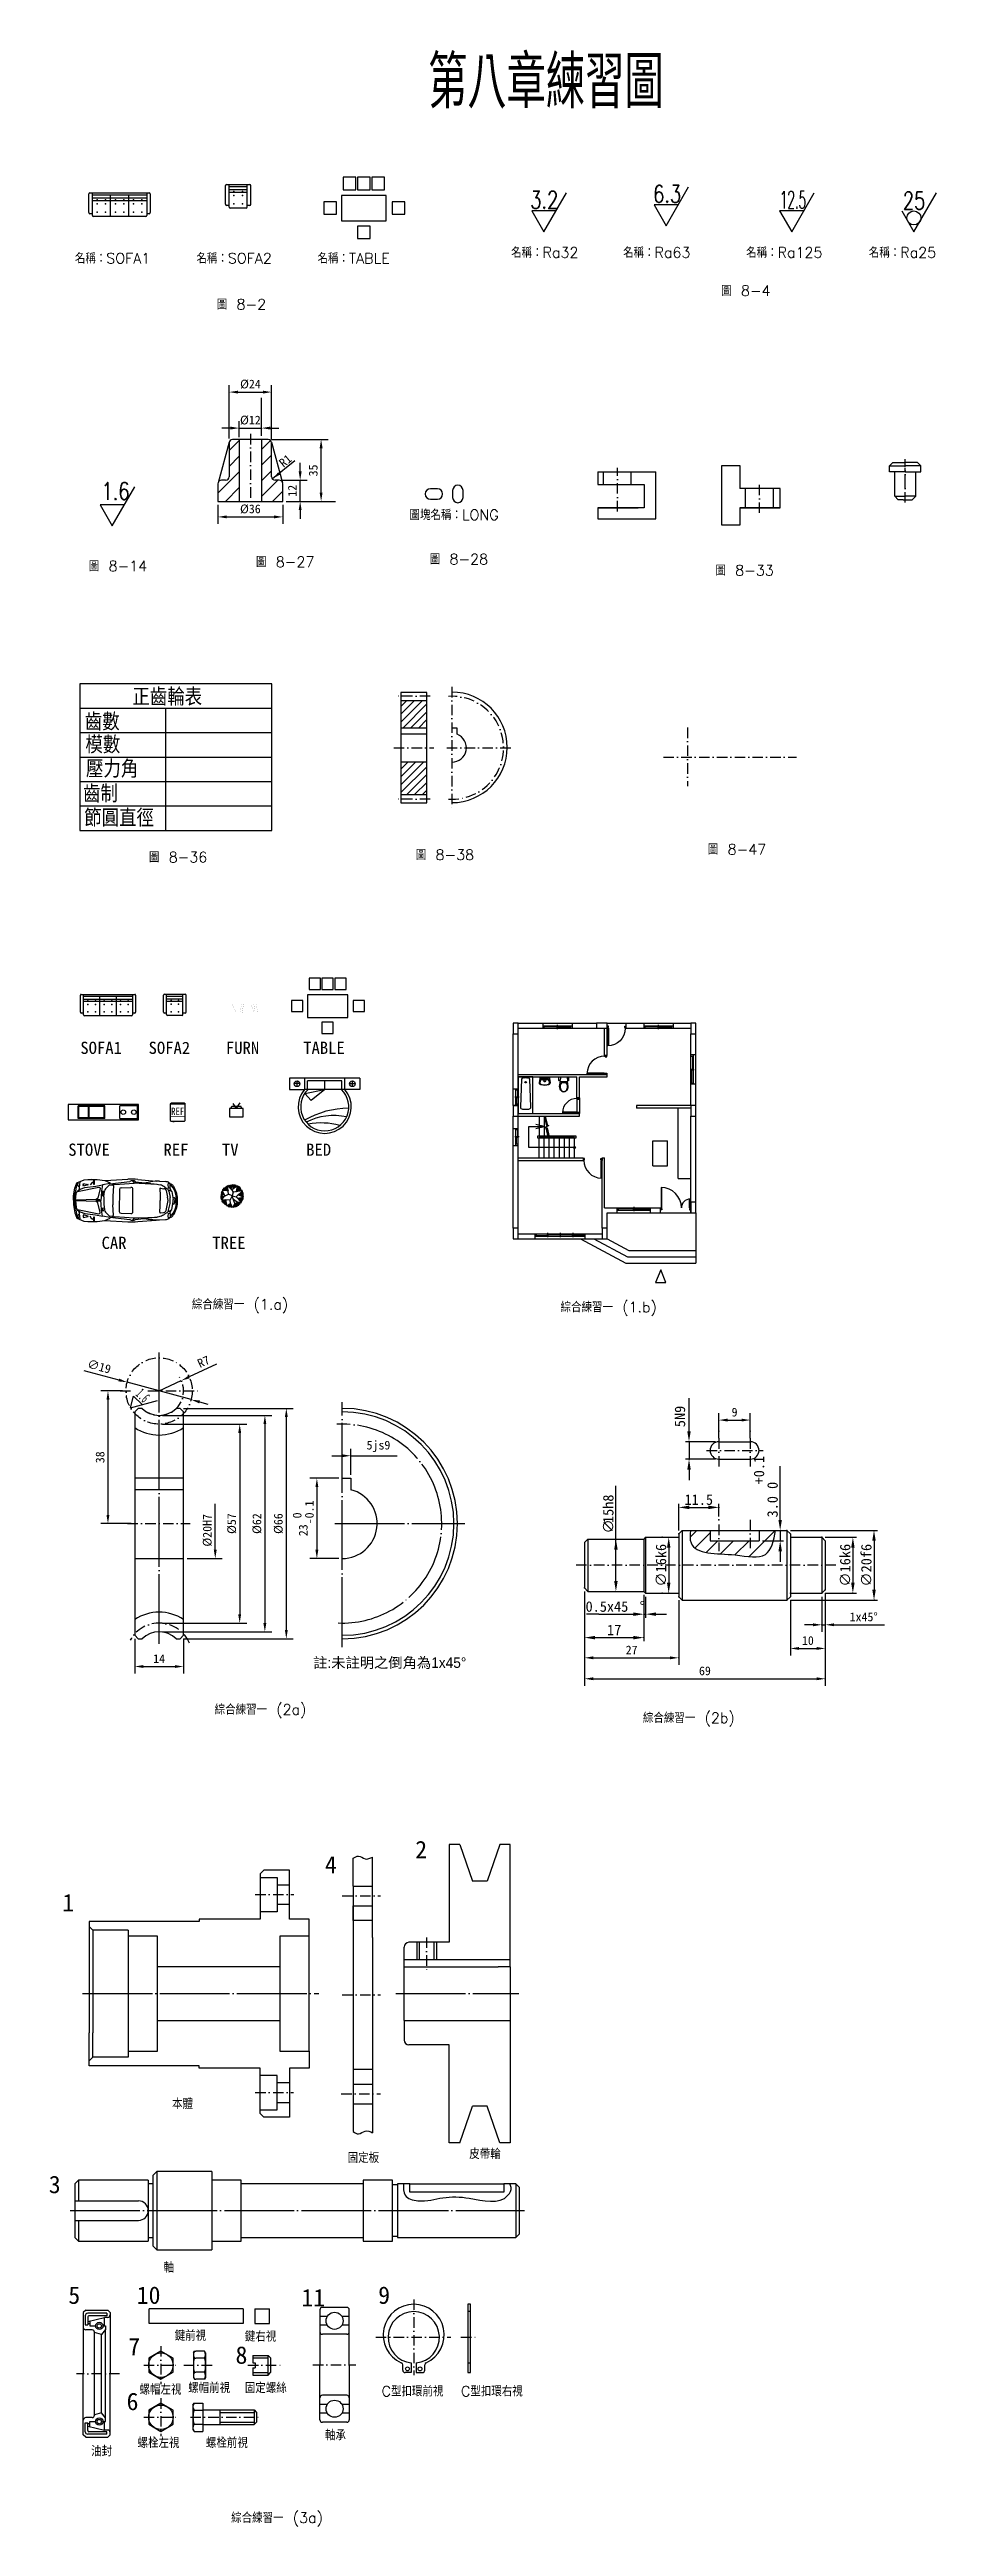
# Model space of a CAD drawing. Extents: x 406 to 660, y -387 to 323.
import ezdxf
from ezdxf.enums import TextEntityAlignment as Align

# ---------------------------------------------------------------- set-up
doc = ezdxf.new("R2010")
doc.units = 0
for name, pattern in [('CENT3', [5, 3, -1, 0, -1]), ('中心線', [22, 20, -1, 0, -1]), ('虛線', [4, 3, -1])]:
    doc.linetypes.add(name, pattern=pattern)
doc.layers.get('0').update_dxf_attribs({"color": 3, "linetype": 'CONTINUOUS'})
doc.layers.get('DEFPOINTS').update_dxf_attribs({"linetype": 'CONTINUOUS'})
for name, color, linetype in [('CENT3', 1, 'CENT3'), ('中心線', 1, '中心線'), ('文字', 6, 'CONTINUOUS'), ('虛線', 6, '虛線'), ('輪廓線', 7, 'CONTINUOUS')]:
    doc.layers.add(name, color=color, linetype=linetype)
doc.styles.add('CNS', font='txt.shx', dxfattribs={"width": 0.75, "height": 3, "bigfont": 'chineset.shx'})
doc.styles.add('CNS1', font='txt.shx', dxfattribs={"height": 3, "bigfont": 'chineset.shx'})
doc.styles.add('CNS5', font='txt.shx', dxfattribs={"height": 5, "bigfont": 'chineset.shx'})
doc.styles.add('型式1', font='PMingLiU.ttf', dxfattribs={"height": 7})
doc.dimstyles.new('CNS', dxfattribs={"dimscale": 0, "dimtxt": 2.5, "dimasz": 2.5, "dimexe": 2, "dimexo": 1, "dimgap": 1, "dimtad": 1, "dimdec": 1, "dimdsep": 46, "dimlunit": 6, "dimtxsty": 'Standard', "dimcen": 0, "dimclrd": 3, "dimclre": 3, "dimclrt": 3, "dimadec": 0, "dimazin": 0, "dimtp": 0.3, "dimtm": 0.3, "dimtfac": 1, "dimtdec": 1, "dimtmove": 0, "dimatfit": 3, "dimfxl": 2, "dimtolj": 1, "dimtzin": 0, "dimarcsym": 0})
doc.dimstyles.get("Standard").update_dxf_attribs({"dimtxt": 0.18, "dimasz": 0.18, "dimexe": 0.18, "dimexo": 0.0625, "dimgap": 0.09, "dimtad": 0, "dimtih": 1, "dimtoh": 1, "dimdec": 4, "dimzin": 0, "dimdsep": 46, "dimtxsty": 'Standard', "dimcen": 0.09, "dimadec": 0, "dimazin": 0, "dimtfac": 1, "dimtdec": 4, "dimtofl": 0, "dimtmove": 0, "dimatfit": 3, "dimfxl": 1, "dimtolj": 1, "dimtzin": 0, "dimarcsym": 0})

msp = doc.modelspace()

# ---------------------------------------------------------------- texts
at = {"style": 'CNS1'}
for s, width, p in [('6.3', 0.75, (578.79513, 279.17286)), ('3.2', 0.75, (543.57793, 277.46343)), ('12.5', 0.5, (615.12094, 277.46343)), ('25', 0.75, (650.33815, 277.24649)), ('1.6', 0.75, (420.7598, 194.03624))]:
    msp.add_text(s, height=5, dxfattribs=dict(at, width=width)).set_placement(p)
at = {"width": 0.647308}
msp.add_text('REF', height=2.16, dxfattribs=at).set_placement((440.71836, 17.76687), (444.44685, 17.76687), align=Align.FIT)
at = {"width": 0.69282}
msp.add_text('1.6', height=3, rotation=315, dxfattribs=at).set_placement((430.31514, -62.33891), (432.76463, -64.7884), align=Align.FIT)
at = {"color": 3}
for s, p in [('5N9', (587.96584, -71.60896)), ('15h8', (567.43207, -99.07766)), ('∅', (567.43207, -102.07766))]:
    msp.add_text(s, height=3, rotation=90, dxfattribs=at).set_placement(p)
for s, p in [('+0.1', (610.61946, -88.00809)), ('3.0 0', (614.4934, -97.47201))]:
    msp.add_text(s, height=3, rotation=90).set_placement(p)
for s, p in [('0.5x45', (559.43726, -124.49204)), ('°', (574.93726, -124.49204))]:
    msp.add_text(s, height=3, dxfattribs=at).set_placement(p)
at = {"color": 7, "linetype": 'ByBlock', "insert": (463.40146, 216.83641), "char_height": 2.5, "attachment_point": 5}
msp.add_mtext('\\A1;%%C12', dxfattribs=at)
at = {"color": 7, "linetype": 'ByBlock', "char_height": 2.5, "attachment_point": 5}
for s, insert, rotation in [('\\A1;R1', (473.42352, 205.23873), 39.21698896), ('\\A1;35', (481.41887, 202.45611), 90), ('\\A1;12', (475.41887, 196.6188), 90)]:
    msp.add_mtext(s, dxfattribs=dict(at, insert=insert, rotation=rotation))
at = {"color": 3, "linetype": 'ByBlock', "attachment_point": 5}
for s, insert, char_height in [('11.5', (591.88207, -92.39243), 3), ('17', (567.63207, -129.70208), 3), ('\\A1;27', (572.63207, -135.43686), 2.5), ('\\A1;69', (593.63207, -141.43686), 2.5)]:
    msp.add_mtext(s, dxfattribs=dict(at, insert=insert, char_height=char_height))
at = {"color": 3, "insert": (451.08336, -101.1612), "char_height": 2.5, "attachment_point": 5, "rotation": 90}
msp.add_mtext('\\A1;%%C20H7', dxfattribs=at)
at = {"color": 3, "linetype": 'ByBlock', "char_height": 3, "attachment_point": 5, "rotation": 90}
for s, insert in [('∅16k6', (581.05707, -111.17201)), ('∅16k6', (633.82238, -111.17201)), ('∅20f6', (639.88227, -111.17201))]:
    msp.add_mtext(s, dxfattribs=dict(at, insert=insert))
at = {"layer": '文字'}
for s, height, style, p in [('名稱：SOFA1', 3, 'CNS1', (413.12754, 261.73719)), ('名稱：SOFA2', 3, 'CNS1', (447.94786, 261.73719)), ('名稱：TABLE', 3, 'CNS1', (482.62945, 261.73719)), ('名稱：Ra32', 3, 'CNS1', (538.10712, 263.38043)), ('名稱：Ra63', 3, 'CNS1', (570.19109, 263.38043)), ('名稱：Ra125', 3, 'CNS1', (605.44384, 263.38043)), ('名稱：Ra25', 3, 'CNS1', (640.59757, 263.38043)), ('圖塊名稱：LONG', 3, 'CNS1', (509.00161, 188.24129)), (' 正齒輪表', 5, 'CNS1', (425.12674, 135.07244)), ('齒數', 5, 'CNS5', (415.95413, 127.96387)), ('模數', 5, 'CNS5', (416.1277, 121.37545)), ('壓力角', 5, 'CNS5', (416.30128, 114.44026)), ('齒制', 5, 'CNS5', (415.43339, 107.3317)), ('節圓直徑', 5, 'CNS5', (415.78055, 100.39651)), ('註:未註明之倒角為1%%12045%%d', 3, '型式1', (481.37898, -140.57395)), ('本體', 3, 'CNS1', (440.95989, -266.92994)), ('固定板', 3, 'CNS1', (491.27839, -282.39724)), ('皮帶輪', 3, 'CNS1', (526.11427, -281.27801)), ('軸', 3, 'CNS1', (438.54073, -313.79892)), ('鍵前視', 3, 'CNS1', (441.7275, -333.33498)), ('鍵右視', 3, 'CNS1', (461.80651, -333.57665)), ('螺帽左視', 3, 'CNS1', (431.65536, -348.76702)), ('螺帽前視', 3, 'CNS1', (445.59815, -348.31892)), ('固定螺絲', 3, 'CNS1', (461.80651, -348.31892)), ('C型扣環前視', 3, 'CNS1', (500.99688, -349.28563)), ('C型扣環右視', 3, 'CNS1', (523.73697, -349.28563)), ('螺栓左視', 3, 'CNS1', (431.0832, -364.0279)), ('螺栓前視', 3, 'CNS1', (450.67838, -364.0279)), ('軸承', 3, 'CNS1', (484.78852, -361.85281)), ('油封', 3, 'CNS1', (417.77783, -366.44467))]:
    msp.add_text(s, height=height, dxfattribs=dict(at, style=style)).set_placement(p)
at = {"layer": '文字', "linetype": 'Continuous'}
for s, p in [('SOFA1', (414.68477, 35.3081)), ('SOFA2', (434.23478, 35.3081)), ('FURN', (456.39003, 35.3081)), ('TABLE', (478.54527, 35.3081)), ('STOVE', (411.22742, 6.12094)), ('REF', (438.49541, 6.12094)), ('TV', (455.25092, 6.12094)), ('BED', (479.3974, 6.12094)), ('CAR', (420.7688, -20.56398)), ('TREE', (452.48518, -20.56398))]:
    msp.add_text(s, height=3.502262, dxfattribs=at).set_placement(p)
at = {"layer": '輪廓線', "style": 'CNS', "width": 0.75}
msp.add_text('第八章練習圖', height=15, dxfattribs=at).set_placement((514.3212, 306.21512))
at = {"layer": '輪廓線', "style": 'CNS1'}
for s, p in [('圖 8-4', (598.28009, 252.44343)), ('圖 8-2', (453.75935, 248.52881)), ('圖 8-27', (465.00497, 174.76945)), ('圖 8-28', (514.7759, 175.53688)), ('圖 8-14', (417.10317, 173.57623)), ('圖 8-33', (596.63185, 172.33109)), ('圖 8-36', (434.33463, 90.17452)), ('圖 8-38', (510.77291, 90.8632)), ('圖 8-47', (594.46454, 92.42613)), ('綜合練習一 (1.a)', (446.65679, -37.91983)), ('綜合練習一 (1.b)', (552.27949, -38.71613)), ('綜合練習一 (2a)', (453.16468, -153.99511)), ('綜合練習一 (2b)', (575.88149, -156.38404)), ('綜合練習一 (3a)', (457.89921, -385.5216))]:
    msp.add_text(s, height=3, dxfattribs=at).set_placement(p)
at = {"layer": '輪廓線'}
for s, p in [('2', (510.63248, -195.11457)), ('4', (484.74749, -199.46475)), ('1', (409.51166, -210.3402)), ('3', (405.64101, -291.04792)), ('5', (411.24485, -322.75557)), ('10', (430.84004, -322.75557)), ('11', (478.01363, -323.4806)), ('9', (500.02797, -322.75557)), ('7', (428.42088, -337.49784)), ('8', (459.14419, -339.9146)), ('6', (427.93704, -353.20682))]:
    msp.add_text(s, height=5, dxfattribs=at).set_placement(p)
at = {"layer": '輪廓線', "color": 3, "insert": (500.09859, -77.13405), "char_height": 2.5, "attachment_point": 5}
msp.add_mtext('\\A1;5js9', dxfattribs=at)

# ---------------------------------------------------------------- blocks, each defined once
blk = doc.blocks.new('*D5')
at = {"color": 7, "lineweight": -2}
for p, q in [((457.35, 211.6), (457.35, 226.9)), ((459.85, 224.9), (466.99, 224.9)), ((469.49, 211.33), (469.49, 226.9))]:
    blk.add_line(p, q, dxfattribs=at)
at = {"color": 7}
for points in [[(459.85, 225.31), (459.85, 224.48), (457.35, 224.9)], [(466.99, 225.31), (466.99, 224.48), (469.49, 224.9)]]:
    blk.add_solid(points, dxfattribs=at)
at = {"layer": 'DEFPOINTS', "color": 0}
for p in [(469.49, 224.9), (457.35, 210.6), (469.49, 210.33)]:
    blk.add_point(p, dxfattribs=at)
at = {"color": 7, "insert": (463.42, 227.15), "char_height": 2.5, "attachment_point": 5}
blk.add_mtext('\\A1;%%C24', dxfattribs=at)
blk = doc.blocks.new('*D6')
at = {"color": 7, "lineweight": -2}
for p, q in [((454.12, 192.58), (454.12, 187.14)), ((472.69, 192.58), (472.69, 187.14)), ((456.62, 189.14), (470.19, 189.14))]:
    blk.add_line(p, q, dxfattribs=at)
at = {"color": 7}
for points in [[(456.62, 189.56), (456.62, 188.73), (454.12, 189.14)], [(470.19, 189.56), (470.19, 188.73), (472.69, 189.14)]]:
    blk.add_solid(points, dxfattribs=at)
at = {"layer": 'DEFPOINTS', "color": 0}
for p in [(454.12, 193.58), (472.69, 193.58), (472.69, 189.14)]:
    blk.add_point(p, dxfattribs=at)
at = {"color": 7, "insert": (463.4, 191.39), "char_height": 2.5, "attachment_point": 5}
blk.add_mtext('\\A1;%%c36', dxfattribs=at)
blk = doc.blocks.new('*D15')
at = {"color": 3, "lineweight": -2}
for p, q in [((627.13, -120.17), (627.13, -130.23)), ((628.13, -119.17), (628.13, -130.23)), ((624.63, -128.23), (622.13, -128.23)), ((627.13, -128.23), (628.13, -128.23)), ((630.63, -128.23), (645.13, -128.23))]:
    blk.add_line(p, q, dxfattribs=at)
at = {"color": 3}
for points in [[(624.63, -127.81), (624.63, -128.64), (627.13, -128.23)], [(630.63, -127.81), (630.63, -128.64), (628.13, -128.23)]]:
    blk.add_solid(points, dxfattribs=at)
at = {"layer": 'DEFPOINTS', "color": 0}
for p in [(627.13, -119.17), (628.13, -118.17), (627.13, -128.23)]:
    blk.add_point(p, dxfattribs=at)
at = {"color": 3, "insert": (639.13, -125.98), "char_height": 2.5, "attachment_point": 5}
blk.add_mtext('\\A1;1x45%%d', dxfattribs=at)
blk = doc.blocks.new('*D16')
at = {"color": 3, "lineweight": -2}
for p, q in [((628.13, -119.17), (628.13, -137)), ((618.13, -121.17), (618.13, -137)), ((620.63, -135), (625.63, -135))]:
    blk.add_line(p, q, dxfattribs=at)
at = {"color": 3}
for points in [[(620.63, -134.58), (620.63, -135.42), (618.13, -135)], [(625.63, -134.58), (625.63, -135.42), (628.13, -135)]]:
    blk.add_solid(points, dxfattribs=at)
at = {"layer": 'DEFPOINTS', "color": 0}
for p in [(618.13, -120.17), (628.13, -118.17), (628.13, -135)]:
    blk.add_point(p, dxfattribs=at)
at = {"color": 3, "insert": (623.13, -132.75), "char_height": 2.5, "attachment_point": 5}
blk.add_mtext('\\A1;10', dxfattribs=at)
blk = doc.blocks.new('*D17')
at = {"color": 3, "lineweight": -2}
for p, q in [((597.63, -74.78), (597.63, -67.58)), ((600.13, -69.58), (604.13, -69.58)), ((606.63, -74.78), (606.63, -67.58))]:
    blk.add_line(p, q, dxfattribs=at)
at = {"color": 3}
for points in [[(600.13, -69.17), (600.13, -70), (597.63, -69.58)], [(604.13, -69.17), (604.13, -70), (606.63, -69.58)]]:
    blk.add_solid(points, dxfattribs=at)
at = {"layer": 'DEFPOINTS', "color": 0}
for p in [(606.63, -69.58), (597.63, -75.78), (606.63, -75.78)]:
    blk.add_point(p, dxfattribs=at)
at = {"color": 3, "insert": (602.13, -67.33), "char_height": 2.5, "attachment_point": 5}
blk.add_mtext('\\A1;9', dxfattribs=at)
blk = doc.blocks.new('*D20')
at = {"color": 3, "lineweight": -2}
for p, q in [((438.26, -70.74), (462.34, -70.74)), ((460.34, -73.24), (460.34, -125.24)), ((438.26, -127.74), (462.34, -127.74))]:
    blk.add_line(p, q, dxfattribs=at)
at = {"color": 3}
for points in [[(459.92, -73.24), (460.75, -73.24), (460.34, -70.74)], [(459.92, -125.24), (460.75, -125.24), (460.34, -127.74)]]:
    blk.add_solid(points, dxfattribs=at)
at = {"layer": 'DEFPOINTS', "color": 0}
for p in [(437.26, -70.74), (437.26, -127.74), (460.34, -127.74)]:
    blk.add_point(p, dxfattribs=at)
at = {"color": 3, "insert": (458.09, -99.24), "char_height": 2.5, "attachment_point": 5, "rotation": 90}
blk.add_mtext('\\A1;%%C57', dxfattribs=at)
blk = doc.blocks.new('*D21')
at = {"color": 3, "lineweight": -2}
for p, q in [((438.26, -68.24), (469.56, -68.24)), ((467.56, -70.74), (467.56, -127.74)), ((438.26, -130.24), (469.56, -130.24))]:
    blk.add_line(p, q, dxfattribs=at)
at = {"color": 3}
for points in [[(467.14, -70.74), (467.97, -70.74), (467.56, -68.24)], [(467.14, -127.74), (467.97, -127.74), (467.56, -130.24)]]:
    blk.add_solid(points, dxfattribs=at)
at = {"layer": 'DEFPOINTS', "color": 0}
for p in [(437.26, -68.24), (437.26, -130.24), (467.56, -130.24)]:
    blk.add_point(p, dxfattribs=at)
at = {"color": 3, "insert": (465.31, -99.24), "char_height": 2.5, "attachment_point": 5, "rotation": 90}
blk.add_mtext('\\A1;%%C62', dxfattribs=at)
blk = doc.blocks.new('*D23')
at = {"color": 3, "lineweight": -2}
for p, q in [((444.26, -66.24), (475.7, -66.24)), ((473.7, -68.74), (473.7, -129.74)), ((444.26, -132.24), (475.7, -132.24))]:
    blk.add_line(p, q, dxfattribs=at)
at = {"color": 3}
for points in [[(473.29, -68.74), (474.12, -68.74), (473.7, -66.24)], [(473.29, -129.74), (474.12, -129.74), (473.7, -132.24)]]:
    blk.add_solid(points, dxfattribs=at)
at = {"layer": 'DEFPOINTS', "color": 0}
for p in [(443.26, -66.24), (443.26, -132.24), (473.7, -132.24)]:
    blk.add_point(p, dxfattribs=at)
at = {"color": 3, "insert": (471.45, -99.24), "char_height": 2.5, "attachment_point": 5, "rotation": 90}
blk.add_mtext('\\A1;%%C66', dxfattribs=at)
blk = doc.blocks.new('*D25')
at = {"color": 3, "lineweight": -2}
for p, q in [((426.76, -61.24), (420.6, -61.24)), ((422.6, -63.74), (422.6, -96.74)), ((429.26, -99.24), (420.6, -99.24))]:
    blk.add_line(p, q, dxfattribs=at)
at = {"color": 3}
for points in [[(422.18, -63.74), (423.02, -63.74), (422.6, -61.24)], [(422.18, -96.74), (423.02, -96.74), (422.6, -99.24)]]:
    blk.add_solid(points, dxfattribs=at)
at = {"layer": 'DEFPOINTS', "color": 0}
for p in [(427.76, -61.24), (422.6, -99.24), (430.26, -99.24)]:
    blk.add_point(p, dxfattribs=at)
at = {"color": 3, "insert": (420.35, -80.24), "char_height": 2.5, "attachment_point": 5, "rotation": 90}
blk.add_mtext('\\A1;38', dxfattribs=at)
blk = doc.blocks.new('*D26')
at = {"color": 3, "lineweight": -2}
for p, q in [((415.71, -55.37), (425.68, -58.08)), ((446.43, -63.73), (428.09, -58.74)), ((448.84, -64.39), (451.25, -65.04))]:
    blk.add_line(p, q, dxfattribs=at)
at = {"color": 3}
for points in [[(425.79, -57.68), (425.57, -58.49), (428.09, -58.74)], [(448.95, -63.98), (448.73, -64.79), (446.43, -63.73)]]:
    blk.add_solid(points, dxfattribs=at)
at = {"layer": 'DEFPOINTS', "color": 0}
for p in [(428.09, -58.74), (446.43, -63.73)]:
    blk.add_point(p, dxfattribs=at)
at = {"color": 3, "insert": (420.08, -54.23), "char_height": 2.5, "attachment_point": 5, "rotation": 344.77297}
blk.add_mtext('\\A1;∅19', dxfattribs=at)
blk = doc.blocks.new('*D27')
at = {"color": 3, "lineweight": -2}
for p, q in [((453.73, -53.58), (445.88, -57.23)), ((437.26, -61.24), (443.61, -58.28))]:
    blk.add_line(p, q, dxfattribs=at)
at = {"color": 3}
blk.add_solid([(445.7, -56.85), (446.05, -57.61), (443.61, -58.28)], dxfattribs=at)
at = {"layer": 'DEFPOINTS', "color": 0}
for p in [(437.26, -61.24), (443.61, -58.28)]:
    blk.add_point(p, dxfattribs=at)
at = {"color": 3, "insert": (449.99, -52.84), "char_height": 2.5, "attachment_point": 5, "rotation": 24.93908}
blk.add_mtext('\\A1;R7', dxfattribs=at)
blk = doc.blocks.new('*D28')
at = {"color": 3, "lineweight": -2}
for p, q in [((430.26, -132.24), (430.26, -142.18)), ((444.26, -132.24), (444.26, -142.18)), ((432.76, -140.18), (441.76, -140.18))]:
    blk.add_line(p, q, dxfattribs=at)
at = {"color": 3}
for points in [[(432.76, -139.76), (432.76, -140.59), (430.26, -140.18)], [(441.76, -139.76), (441.76, -140.59), (444.26, -140.18)]]:
    blk.add_solid(points, dxfattribs=at)
at = {"layer": 'DEFPOINTS', "color": 0}
for p in [(430.26, -131.24), (444.26, -131.24), (444.26, -140.18)]:
    blk.add_point(p, dxfattribs=at)
at = {"color": 3, "insert": (437.26, -137.93), "char_height": 2.5, "attachment_point": 5}
blk.add_mtext('\\A1;14', dxfattribs=at)
blk = doc.blocks.new('*D29')
at = {"layer": 'DEFPOINTS', "color": 0}
for p in [(489.72, -86.24), (482.46, -109.24), (489.72, -109.24)]:
    blk.add_point(p, dxfattribs=at)
at = {"layer": '輪廓線', "color": 3, "lineweight": -2}
for p, q in [((488.72, -86.24), (480.46, -86.24)), ((482.46, -88.74), (482.46, -106.74)), ((488.72, -109.24), (480.46, -109.24))]:
    blk.add_line(p, q, dxfattribs=at)
at = {"layer": '輪廓線', "color": 3}
for points in [[(482.04, -88.74), (482.87, -88.74), (482.46, -86.24)], [(482.04, -106.74), (482.87, -106.74), (482.46, -109.24)]]:
    blk.add_solid(points, dxfattribs=at)
at = {"layer": '輪廓線', "color": 3, "insert": (478.54, -97.74), "char_height": 2.5, "attachment_point": 5, "rotation": 90}
blk.add_mtext('\\A1;23\\S 0^ -0.1;', dxfattribs=at)

# ---------------------------------------------------------------- dimensions: what is measured, and where the dimension line sits
dim = msp.add_linear_dim(base=(469.48534, 224.89509), p1=(457.3532, 210.59653), p2=(469.48534, 210.33203), text='%%C24', dimstyle='Standard', override={"dimtxt": 2.5, "dimasz": 2.5, "dimexe": 2, "dimexo": 1, "dimgap": 1, "dimtad": 1, "dimtih": 0, "dimtoh": 0, "dimzin": 8, "dimlunit": 6, "dimcen": 0, "dimclrd": 7, "dimclre": 7, "dimclrt": 7, "dimtofl": 1})
dim.commit()
dim.dimension.update_dxf_attribs({"geometry": '*D5', "text_midpoint": (463.41927, 224.89509), "dimtype": 160})
dim = msp.add_linear_dim(base=(472.68738, 189.14346), p1=(454.11554, 193.58019), p2=(472.68738, 193.58019), text='%%c36', dimstyle='Standard', override={"dimtxt": 2.5, "dimasz": 2.5, "dimexe": 2, "dimexo": 1, "dimgap": 1, "dimtad": 1, "dimtih": 0, "dimtoh": 0, "dimzin": 8, "dimlunit": 6, "dimcen": 0, "dimclrd": 7, "dimclre": 7, "dimclrt": 7, "dimtofl": 1})
dim.commit()
dim.dimension.update_dxf_attribs({"geometry": '*D6', "text_midpoint": (463.40146, 191.39346)})
dim = msp.add_diameter_dim_2p(p1=(446.42773, -63.73036), p2=(428.09477, -58.74011), dimstyle='CNS', override={"dimscale": 1})
dim.commit()
dim.dimension.update_dxf_attribs({"geometry": '*D26', "text_midpoint": (420.08209, -54.22719)})
dim = msp.add_radius_dim(center=(437.26125, -61.23523), mpoint=(443.60855, -58.28365), dimstyle='CNS', override={"dimscale": 1})
dim.commit()
dim.dimension.update_dxf_attribs({"geometry": '*D27', "text_midpoint": (449.98944, -52.83508)})
dim = msp.add_linear_dim(base=(422.59973, -99.23523), p1=(427.76125, -61.23523), p2=(430.26125, -99.23523), angle=90, dimstyle='CNS', override={"dimscale": 1})
dim.commit()
dim.dimension.update_dxf_attribs({"geometry": '*D25', "text_midpoint": (420.34973, -80.23523)})
for base, p1, p2, picture, middle in [((467.55793, -130.23523), (437.26125, -68.23523), (437.26125, -130.23523), '*D21', (465.30793, -99.23523)), ((460.33766, -127.73523), (437.26125, -70.73523), (437.26125, -127.73523), '*D20', (458.08766, -99.23523)), ((473.70442, -132.23523), (443.26125, -66.23523), (443.26125, -132.23523), '*D23', (471.45442, -99.23523))]:
    dim = msp.add_linear_dim(base=base, p1=p1, p2=p2, angle=90, text='%%C<>', dimstyle='CNS', override={"dimscale": 1})
    dim.commit()
    dim.dimension.update_dxf_attribs({"geometry": picture, "text_midpoint": middle})
for base, p1, p2, picture, middle in [((606.63207, -69.58417), (597.63207, -75.77969), (606.63207, -75.77969), '*D17', (602.13207, -67.33417)), ((444.26125, -140.17712), (430.26125, -131.23523), (444.26125, -131.23523), '*D28', (437.26125, -137.92712))]:
    dim = msp.add_linear_dim(base=base, p1=p1, p2=p2, dimstyle='CNS', override={"dimscale": 1})
    dim.commit()
    dim.dimension.update_dxf_attribs({"geometry": picture, "text_midpoint": middle})
at = {"color": 3}
dim = msp.add_linear_dim(base=(628.13207, -134.99971), p1=(618.13207, -120.17201), p2=(628.13207, -118.17201), dimstyle='CNS', override={"dimscale": 1}, dxfattribs=at)
dim.commit()
dim.dimension.update_dxf_attribs({"geometry": '*D16', "text_midpoint": (623.13207, -132.74971)})
dim = msp.add_linear_dim(base=(627.13207, -128.22714), p1=(628.13207, -118.17201), p2=(627.13207, -119.17201), text='1x45%%d', dimstyle='CNS', override={"dimscale": 1}, dxfattribs=at)
dim.commit()
dim.dimension.update_dxf_attribs({"geometry": '*D15', "text_midpoint": (639.13382, -128.22714), "dimtype": 160})
at = {"layer": '輪廓線'}
dim = msp.add_linear_dim(base=(482.45818, -109.23523), p1=(489.72359, -86.23523), p2=(489.72359, -109.23523), angle=90, dimstyle='CNS', override={"dimscale": 1, "dimgap": 1, "dimtol": 1, "dimlim": 0, "dimtp": 0, "dimtm": 0.1, "dimtdec": 1, "dimtzin": 8}, dxfattribs=at)
dim.commit()
dim.dimension.update_dxf_attribs({"geometry": '*D29', "text_midpoint": (478.54151, -97.73523)})

# ---------------------------------------------------------------- hatches: boundary and pattern name
h = msp.add_hatch()
h.set_pattern_fill('ANSI31', color=256, style=0)
h.set_pattern_definition([(45, (373.1946, -15.1984), (-2.245064, 2.245064), [])])
h.paths.add_polyline_path([(466.60146, 193.58019), (472.68738, 193.58019), (472.68738, 198.6574, 0.414213562), (471.68738, 199.6574), (470.48534, 199.6574, -0.414213562), (469.48534, 200.6574), (469.48534, 210.33203, 0.414213562), (468.48534, 211.33203), (466.60146, 211.33203)])
h.paths.add_polyline_path([(460.20146, 211.33203), (458.31758, 211.33203, 0.414213562), (457.31758, 210.33203), (457.31758, 200.6574, -0.414213562), (456.31758, 199.6574), (455.11554, 199.6574, 0.414213562), (454.11554, 198.6574), (454.11554, 193.58019), (460.20146, 193.58019)])
h = msp.add_hatch()
h.set_pattern_fill('ANSI31', color=256, scale=0.5, style=0)
h.set_pattern_definition([(45, (432.6066, 7.0732), (-1.122532, 1.122532), [])])
h.paths.add_polyline_path([(513.93929, 136.43621), (506.49705, 136.43621), (506.49705, 128.65468), (513.93929, 128.65468)])
h.paths.add_polyline_path([(513.93929, 118.87141), (506.49705, 118.87141), (506.49705, 109.58988), (513.93929, 109.58988)])

# ---------------------------------------------------------------- linework, layer by layer
for p, q in [((456.30944, 278.69121), (456.30944, 284.09121)), ((456.60944, 284.39121), (463.20944, 284.39121)), ((457.30944, 277.89121), (457.30944, 284.39121)), ((462.50944, 277.89121), (462.50944, 284.39121)), ((463.50944, 278.69121), (463.50944, 284.09121)), ((417.1292, 276.30403), (417.1292, 281.70403)), ((417.4292, 282.00403), (434.4292, 282.00403)), ((418.1292, 275.50403), (418.1292, 282.00403)), ((418.1292, 281.40403), (433.7292, 281.40403)), ((433.7292, 280.40403), (418.1292, 280.40403)), ((418.1292, 279.80403), (433.7292, 279.80403)), ((423.3292, 275.20403), (423.3292, 281.40403)), ((428.5292, 281.40403), (428.5292, 275.20403)), ((433.7292, 282.00403), (433.7292, 275.50403)), ((434.7292, 281.70403), (434.7292, 276.30403)), ((457.30944, 278.39121), (456.60944, 278.39121)), ((457.30944, 283.79121), (462.50944, 283.79121)), ((462.50944, 282.79121), (457.30944, 282.79121)), ((457.30944, 282.19121), (462.50944, 282.19121)), ((462.20944, 277.59121), (457.60944, 277.59121)), ((463.20944, 278.39121), (462.50944, 278.39121)), ((544.04525, 276.78414), (547.50935, 270.78414)), ((550.97345, 276.78414), (544.04525, 276.78414)), ((547.50935, 270.78414), (553.97345, 281.9803)), ((579.04525, 278.49357), (582.50935, 272.49357)), ((585.97345, 278.49357), (579.04525, 278.49357)), ((582.50935, 272.49357), (588.97345, 283.68972)), ((615.04525, 276.78414), (618.50935, 270.78414)), ((621.97345, 276.78414), (615.04525, 276.78414)), ((618.50935, 270.78414), (624.97345, 281.9803)), ((650.04525, 276.78414), (653.50935, 270.78414)), ((653.50935, 270.78414), (659.97345, 281.9803)), ((418.1292, 276.00403), (417.4292, 276.00403)), ((433.4292, 275.20403), (418.4292, 275.20403)), ((434.4292, 276.00403), (433.7292, 276.00403)), ((466.60146, 216.58641), (466.60146, 223.23266)), ((420.35164, 192.60707), (423.81574, 186.60707)), ((427.27984, 192.60707), (420.35164, 192.60707)), ((423.81574, 186.60707), (430.27984, 197.80322)), ((485.66887, 193.58019), (487.81702, 193.58019)), ((414.58416, 141.33598), (414.58416, 99.33598)), ((469.58416, 141.33598), (414.58416, 141.33598)), ((469.58416, 99.33598), (469.58416, 141.33598)), ((414.58416, 134.33598), (469.58416, 134.33598)), ((439.13093, 134.33598), (439.13093, 99.33598)), ((414.58416, 127.33598), (469.58416, 127.33598)), ((414.58416, 120.33598), (469.58416, 120.33598)), ((414.58416, 113.33598), (469.58416, 113.33598)), ((414.58416, 106.33598), (469.58416, 106.33598)), ((414.58416, 99.33598), (469.58416, 99.33598)), ((414.68478, 47.23275), (414.68478, 52.09275)), ((414.95478, 52.36275), (430.25478, 52.36275)), ((415.58478, 46.51275), (415.58478, 52.36275)), ((415.58478, 51.82275), (429.62478, 51.82275)), ((429.62478, 50.92275), (415.58478, 50.92275)), ((415.58478, 50.38275), (429.62478, 50.38275)), ((420.26478, 46.24275), (420.26478, 51.82275)), ((424.94478, 51.82275), (424.94478, 46.24275)), ((429.62478, 52.36275), (429.62478, 46.51275)), ((430.52478, 52.09275), (430.52478, 47.23275)), ((438.50399, 47.28356), (438.50399, 52.14356)), ((438.77399, 52.41356), (444.71399, 52.41356)), ((439.40399, 46.56356), (439.40399, 52.41356)), ((439.40399, 51.87356), (444.08399, 51.87356)), ((444.08399, 50.97356), (439.40399, 50.97356)), ((439.40399, 50.43356), (444.08399, 50.43356)), ((444.08399, 46.56356), (444.08399, 52.41356)), ((444.98399, 47.28356), (444.98399, 52.14356)), ((415.58478, 46.96275), (414.95478, 46.96275)), ((429.35478, 46.24275), (415.85478, 46.24275)), ((430.25478, 46.96275), (429.62478, 46.96275)), ((439.40399, 47.01356), (438.77399, 47.01356)), ((443.81399, 46.29356), (439.67399, 46.29356)), ((444.71399, 47.01356), (444.08399, 47.01356)), ((540.1654, 28.7345), (540.1654, 18.2345)), ((544.3654, 28.7345), (540.1654, 28.7345)), ((542.71204, 28.50319), (541.59106, 28.50319)), ((541.88143, 28.39816), (541.75589, 28.39816)), ((541.81439, 28.73412), (541.81439, 28.35688)), ((542.77908, 28.39816), (542.65355, 28.39816)), ((542.71204, 28.73412), (542.71204, 28.35688)), ((542.97427, 28.50319), (542.71204, 28.50319)), ((544.3654, 18.2345), (544.3654, 28.7345)), ((547.28192, 28.2245), (547.28192, 28.4045)), ((548.18192, 28.2245), (548.18192, 28.4045)), ((552.35827, 28.7345), (552.02827, 27.53711)), ((554.03827, 28.7345), (554.36827, 27.53711)), ((494.7766, 28.37818), (474.6166, 28.37818)), ((474.6166, 28.37818), (474.6166, 25.13818)), ((474.6166, 28.37818), (474.6166, 26.21818)), ((474.6166, 25.13818), (478.9366, 25.13818)), ((477.58623, 26.80123), (475.93056, 26.80123)), ((476.7766, 25.96182), (476.7766, 27.56896)), ((478.9366, 28.37818), (478.9366, 25.13818)), ((490.4566, 25.13818), (478.9366, 25.13818)), ((479.0464, 23.97633), (484.61974, 25.13818)), ((480.78505, 21.9621), (479.0464, 23.97633)), ((489.58155, 27.55544), (479.81164, 27.55544)), ((479.81164, 25.13022), (479.81164, 27.55544)), ((484.6966, 25.13818), (480.78505, 21.9621)), ((483.74153, 25.13022), (484.42893, 25.13022)), ((484.6966, 25.13022), (484.6966, 27.55544)), ((489.58155, 25.13022), (489.58155, 27.55544)), ((490.4566, 25.13818), (490.4566, 28.37818)), ((494.7766, 25.13818), (490.4566, 25.13818)), ((491.80696, 26.80123), (493.46263, 26.80123)), ((492.6166, 25.96182), (492.6166, 27.56896)), ((494.7766, 28.37818), (494.7766, 25.13818)), ((494.7766, 28.37818), (494.7766, 26.21818)), ((541.11151, 28.04395), (540.76804, 20.10851)), ((543.76414, 20.106), (543.4539, 28.04194)), ((547.19192, 28.3145), (547.37192, 28.3145)), ((547.34556, 28.25086), (547.21828, 28.37814)), ((547.21828, 28.25086), (547.34556, 28.37814)), ((548.09192, 28.3145), (548.27192, 28.3145)), ((548.24556, 28.25086), (548.11828, 28.37814)), ((548.11828, 28.25086), (548.24556, 28.37814)), ((552.3729, 26.86991), (552.30104, 26.86991)), ((553.93573, 26.98991), (552.46082, 26.98991)), ((552.71227, 27.16991), (552.71227, 26.98991)), ((552.83227, 27.16991), (552.71227, 27.16991)), ((553.68427, 27.04991), (552.71227, 27.04991)), ((552.83227, 27.16991), (552.83227, 27.04991)), ((553.68427, 27.16991), (553.56427, 27.16991)), ((553.56427, 27.16991), (553.56427, 27.04991)), ((553.68427, 27.16991), (553.68427, 26.98991)), ((554.0955, 26.86991), (554.02365, 26.86991)), ((431.38742, 20.78715), (411.22742, 20.78715)), ((411.22742, 20.78715), (411.22742, 16.46715)), ((411.22742, 16.46715), (431.38742, 16.46715)), ((421.66742, 20.42715), (414.10742, 20.42715)), ((414.10742, 16.82715), (414.10742, 20.42715)), ((421.66742, 16.82715), (414.10742, 16.82715)), ((414.25142, 17.11515), (414.25142, 20.13915)), ((416.91542, 20.28315), (414.39542, 20.28315)), ((416.91542, 16.97115), (414.39542, 16.97115)), ((417.05942, 17.11515), (417.05942, 20.13915)), ((417.20342, 17.11515), (417.20342, 20.13915)), ((421.37942, 20.28315), (417.34742, 20.28315)), ((421.37942, 16.97115), (417.34742, 16.97115)), ((421.52342, 17.11515), (421.52342, 20.13915)), ((421.66742, 16.82715), (421.66742, 20.42715)), ((431.02742, 20.42715), (425.98742, 20.42715)), ((425.98742, 16.82715), (425.98742, 20.42715)), ((425.98742, 16.82715), (431.02742, 16.82715)), ((431.02742, 16.82715), (431.02742, 20.42715)), ((431.38742, 16.46715), (431.38742, 20.78715)), ((444.76132, 20.95187), (440.44132, 20.95187)), ((440.44132, 20.95187), (440.44132, 16.27187)), ((440.44132, 16.27187), (440.44864, 16.27187)), ((440.44864, 16.2744), (440.70319, 16.01984)), ((440.77371, 21.2155), (440.45145, 20.96094)), ((440.70319, 16.01984), (444.51428, 16.04142)), ((444.51771, 21.2155), (440.77371, 21.2155)), ((441.16591, 16.02406), (441.21946, 15.91259)), ((441.21946, 15.91259), (441.53578, 15.91259)), ((441.53578, 15.91259), (441.5966, 16.02406)), ((444.51428, 16.04142), (444.76715, 16.2744)), ((444.77227, 20.96094), (444.51771, 21.2155)), ((444.76132, 16.27187), (444.76132, 20.95187)), ((461.37531, 19.64543), (457.38123, 19.64543)), ((457.38123, 19.64543), (457.38123, 17.31861)), ((457.38123, 17.31861), (461.37531, 17.31861)), ((457.81291, 19.64543), (458.0765, 20.33227)), ((458.0765, 20.33227), (460.68004, 20.33227)), ((458.4118, 21.14525), (459.37827, 19.71552)), ((459.37827, 19.71552), (460.48281, 21.28542)), ((460.94363, 19.64543), (460.68004, 20.33227)), ((461.37531, 17.31861), (461.37531, 19.64543)), ((540.1654, 18.2345), (544.3654, 18.2345)), ((541.36748, 19.48256), (543.1646, 19.48256)), ((412.69636, -6.60466), (412.69622, -6.74749)), ((413.04504, -6.20055), (413.10815, -5.07852)), ((413.10815, -5.07852), (413.3565, -3.86535)), ((413.28591, -6.71918), (413.48386, -8.64481)), ((413.286, -6.63413), (413.48774, -4.70889)), ((413.3565, -3.86535), (413.68848, -2.40225)), ((413.46352, -6.78456), (413.46374, -6.5691)), ((419.23594, -6.36998), (413.46374, -6.5691)), ((413.48774, -4.70889), (413.86598, -3.92692)), ((413.68848, -2.40225), (414.05692, -1.77903)), ((413.86598, -3.92692), (414.68375, -3.40407)), ((413.89127, -4.07259), (419.99277, -2.88392)), ((413.99808, -2.30575), (414.05728, -1.59211)), ((414.37413, -2.70816), (414.27863, -2.68691)), ((414.32408, -3.23409), (414.29931, -3.58552)), ((414.63289, -1.31419), (414.58213, -1.53065)), ((414.68375, -3.40407), (415.9337, -2.99674)), ((415.57276, -2.5297), (415.51294, -2.2582)), ((415.52649, -2.05715), (415.61574, -1.8137)), ((416.87253, -2.18514), (415.57276, -2.5297)), ((415.61574, -1.8137), (416.86992, -2.08029)), ((415.9337, -2.99674), (419.08099, -2.55298)), ((418.07707, -1.54278), (417.45961, -2.19008)), ((417.73404, -0.60125), (417.95946, -0.66991)), ((418.4495, -1.54278), (418.07707, -1.54278)), ((418.4201, -1.5722), (418.50831, -0.9249)), ((418.50831, -2.13123), (418.4201, -1.5722)), ((418.50831, -0.9249), (418.66512, -0.95433)), ((418.66512, -2.13123), (418.50831, -2.13123)), ((418.66512, -0.95433), (418.66512, -2.13123)), ((418.66512, -2.13123), (418.66512, -2.00374)), ((419.08099, -2.55298), (421.0205, -2.22241)), ((419.21578, -6.51511), (419.21578, -6.81996)), ((420.29575, -6.51511), (419.21578, -6.51511)), ((419.21578, -6.81996), (420.29575, -6.81996)), ((419.72219, -5.97131), (419.23594, -6.36998)), ((420.38792, -3.26049), (419.72219, -5.97131)), ((419.99277, -2.88392), (420.32919, -3.011)), ((420.29575, -6.81996), (420.29575, -6.51511)), ((420.32919, -3.011), (420.38792, -3.26049)), ((420.61086, -5.65215), (420.54857, -6.68273)), ((420.60882, -7.71343), (420.54857, -6.68273)), ((420.75006, -3.89612), (420.61086, -5.65215)), ((421.0205, -2.22241), (420.75006, -3.89612)), ((420.83113, -5.38734), (421.05655, -3.95544)), ((423.19733, -1.85806), (421.0205, -2.22241)), ((421.17416, -5.41677), (421.42899, -3.89659)), ((421.43653, -5.66228), (421.59814, -3.98123)), ((421.75895, -0.93427), (428.28394, -0.61147)), ((421.90647, -3.32452), (422.9337, -2.2904)), ((423.07498, -2.23786), (424.04576, -2.31252)), ((423.14546, -1.88666), (428.85553, -1.27687)), ((423.28059, -1.79768), (424.57908, -2.09509)), ((424.21138, -2.50233), (424.03791, -5.43317)), ((424.57908, -2.09509), (430.13014, -1.75453)), ((425.85793, -3.56764), (425.85177, -9.80827)), ((426.381, -3.02982), (429.19594, -2.94592)), ((429.74481, -9.897), (429.75113, -3.48659)), ((430.23022, -1.75855), (429.75978, -1.07202)), ((430.53148, -1.28857), (436.67276, -2.02943)), ((431.1232, -0.65819), (436.4568, -1.09835)), ((431.50129, -1.7432), (436.59666, -1.97136)), ((432.88032, -1.58756), (434.82846, -1.30493)), ((436.59666, -1.97136), (437.54428, -2.22276)), ((437.3889, -1.18998), (439.1165, -1.28394)), ((437.42354, -3.36166), (437.51875, -5.17713)), ((437.51575, -8.22178), (437.51375, -6.7112)), ((437.51875, -5.17713), (437.51378, -6.6877)), ((437.62408, -3.17377), (438.64137, -3.29394)), ((438.91484, -2.86042), (439.55836, -3.31173)), ((439.25744, -3.846), (439.69192, -5.72651)), ((440.36511, -1.78911), (439.85894, -1.75565)), ((439.86704, -3.64165), (440.21333, -3.70815)), ((439.88503, -3.09965), (440.37194, -3.01822)), ((439.99526, -3.97668), (440.37691, -5.82669)), ((440.07178, -1.70705), (440.29988, -1.80345)), ((440.21333, -3.70815), (440.88356, -4.11688)), ((440.30415, -3.02032), (440.69948, -4.00462)), ((440.44697, -2.92977), (440.44904, -1.87895)), ((440.47891, -1.87912), (440.69044, -1.96853)), ((440.87846, -9.28867), (441.24813, -7.05282)), ((440.88356, -4.11688), (441.24882, -6.35345)), ((441.13455, -5.60022), (441.59836, -5.79859)), ((441.59836, -5.79859), (441.7707, -6.23858)), ((441.76978, -7.16871), (441.7975, -6.70537)), ((441.7707, -6.23858), (441.7975, -6.70199)), ((454.87313, -5.56484), (455.83931, -5.66742)), ((454.89494, -5.15452), (455.88321, -4.92967)), ((454.89521, -5.89035), (455.83931, -5.66742)), ((454.89611, -6.15463), (455.83931, -5.66742)), ((455.83931, -5.66742), (454.89839, -5.71179)), ((454.90549, -4.88337), (455.88321, -4.92967)), ((455.88321, -4.92967), (454.91212, -5.26208)), ((455.83931, -5.66742), (454.92636, -5.31231)), ((454.95369, -4.64839), (455.88321, -4.92967)), ((455.00956, -4.45273), (455.88321, -4.92967)), ((455.01297, -6.34928), (455.83931, -5.66742)), ((455.88321, -4.92967), (455.05016, -5.28222)), ((455.05016, -5.28222), (455.83931, -5.66742)), ((455.88321, -4.92967), (455.05541, -4.2928)), ((455.11496, -6.5864), (456.02388, -5.43326)), ((457.6166, -6.44649), (455.11496, -6.5864)), ((456.41682, -6.51359), (455.17824, -6.67698)), ((455.88321, -4.92967), (455.21958, -3.98819)), ((455.26179, -6.92102), (456.41682, -6.51359)), ((455.2775, -3.83639), (456.12968, -5.37453)), ((457.01803, -3.91503), (455.2775, -3.83639)), ((455.34179, -3.56183), (457.01803, -3.91503)), ((455.43723, -7.21323), (456.41682, -6.51359)), ((455.53552, -3.25401), (457.01803, -3.91503)), ((455.66371, -7.45962), (456.41682, -6.51359)), ((455.71559, -3.02834), (457.01803, -3.91503)), ((456.41682, -6.51359), (455.82491, -7.7016)), ((456.02388, -5.43326), (457.12214, -4.82357)), ((456.06327, -2.81959), (457.01803, -3.91503)), ((456.41682, -6.51359), (456.11232, -7.97051)), ((456.31811, -2.66658), (457.01803, -3.91503)), ((456.41682, -6.51359), (456.43203, -8.16124)), ((456.71873, -8.33712), (456.41682, -6.51359)), ((456.58465, -2.50655), (457.01803, -3.91503)), ((456.83913, -2.35376), (458.03915, -3.55306)), ((457.12214, -4.82357), (456.83913, -2.35376)), ((458.18083, -5.3878), (457.12214, -4.82357)), ((457.84945, -3.36348), (457.1777, -2.31228)), ((457.84945, -3.36348), (457.47953, -2.26347)), ((458.18083, -5.3878), (457.6166, -6.44649)), ((457.75527, -7.52856), (457.6166, -6.44649)), ((457.84945, -3.36348), (457.70258, -2.18832)), ((458.40052, -2.1033), (457.84945, -3.36348)), ((457.84945, -3.36348), (458.27281, -2.14048)), ((457.84945, -3.36348), (457.98782, -2.16433)), ((458.03915, -3.55306), (458.46277, -4.25862)), ((459.70165, -2.46832), (458.09464, -3.64549)), ((458.95066, -7.57622), (458.1777, -5.39366)), ((458.46277, -4.25862), (458.18083, -5.3878)), ((458.18083, -5.3878), (459.31001, -5.66973)), ((458.53747, -3.3211), (458.40052, -2.1033)), ((461.10326, -3.87266), (458.46277, -4.25862)), ((458.50883, -2.08694), (458.53747, -3.3211)), ((459.58661, -7.16468), (458.51984, -6.35973)), ((458.7425, -2.10844), (458.53747, -3.3211)), ((458.97128, -2.14773), (458.53747, -3.3211)), ((459.17151, -2.21901), (458.53747, -3.3211)), ((458.53747, -3.3211), (459.31108, -2.26762)), ((458.53747, -3.3211), (459.59301, -2.42194)), ((459.31001, -5.66973), (461.10326, -3.87266)), ((459.31001, -5.66973), (460.89451, -7.25116)), ((459.81009, -2.46826), (459.37955, -4.12462)), ((459.37955, -4.12462), (459.70165, -2.46832)), ((460.08281, -2.5548), (459.37955, -4.12462)), ((460.29098, -2.66524), (459.37955, -4.12462)), ((460.51003, -2.87216), (459.37955, -4.12462)), ((459.37955, -4.12462), (460.69189, -3.17506)), ((459.37955, -4.12462), (460.85436, -3.44566)), ((459.37955, -4.12462), (461.02966, -3.73763)), ((459.41294, -7.05416), (459.86933, -8.2136)), ((460.04311, -8.08291), (459.42766, -7.08379)), ((459.6864, -6.0454), (461.45424, -5.73561)), ((459.6864, -6.0454), (461.42628, -5.86895)), ((461.21354, -6.64419), (459.6864, -6.0454)), ((461.09439, -6.89238), (459.6864, -6.0454)), ((459.6864, -6.0454), (460.96252, -7.11882)), ((461.33269, -6.396), (459.6864, -6.0454)), ((459.6864, -6.0454), (461.39609, -6.10798)), ((461.22341, -4.16579), (459.93255, -5.04586)), ((461.32648, -4.44235), (459.93255, -5.04586)), ((461.41379, -4.64022), (459.93255, -5.04586)), ((459.93255, -5.04586), (461.42721, -4.79396)), ((459.93255, -5.04586), (461.4557, -5.13015)), ((459.93255, -5.04586), (461.44083, -5.31573)), ((459.93255, -5.04586), (461.45871, -5.55528)), ((461.45424, -5.73561), (459.93255, -5.04586)), ((413.04411, -7.15228), (413.10499, -8.27443)), ((413.10499, -8.27443), (413.35095, -9.48809)), ((413.35095, -9.48809), (413.68005, -10.95185)), ((413.48386, -8.64481), (413.86056, -9.42753)), ((413.68005, -10.95185), (414.04726, -11.57579)), ((413.86056, -9.42753), (414.6773, -9.95199)), ((413.98946, -11.04896), (414.04726, -11.76271)), ((414.3663, -10.64728), (414.27076, -10.66835)), ((414.31729, -10.12126), (414.29322, -9.76978)), ((414.62231, -12.04177), (414.57198, -11.8252)), ((414.6773, -9.95199), (415.92644, -10.36178)), ((415.56458, -10.82811), (415.50422, -11.09949)), ((415.51737, -11.30057), (415.60615, -11.5442)), ((416.86366, -11.17523), (415.56458, -10.82811)), ((415.60615, -11.5442), (416.86085, -11.28007)), ((415.92644, -10.36178), (419.07285, -10.80957)), ((418.01826, -12.01725), (417.45961, -11.15419)), ((418.4495, -12.01725), (418.01826, -12.01725)), ((418.4201, -11.98783), (418.50831, -11.34053)), ((418.50831, -12.54686), (418.4201, -11.98783)), ((418.50831, -11.34053), (418.66512, -11.36996)), ((418.66512, -12.54686), (418.50831, -12.54686)), ((418.66512, -11.36996), (418.66512, -12.54686)), ((418.66512, -12.54686), (418.66512, -12.41936)), ((419.07285, -10.80957), (421.0117, -11.14397)), ((420.74456, -9.46973), (420.60882, -7.71343)), ((421.0117, -11.14397), (420.74456, -9.46973)), ((420.87033, -8.88864), (421.36038, -8.88864)), ((420.87033, -9.10441), (421.33098, -9.10441)), ((420.92914, -9.32018), (421.36038, -9.32018)), ((420.95854, -9.50652), (421.38978, -9.50652)), ((423.18781, -11.5126), (421.0117, -11.14397)), ((421.43451, -7.70493), (421.59282, -9.38629)), ((421.74761, -12.43356), (428.27195, -12.76923)), ((421.89984, -10.0436), (422.92504, -11.07975)), ((423.06621, -11.13256), (424.03714, -11.05982)), ((423.136, -11.4839), (428.84485, -12.10495)), ((423.27095, -11.57316), (424.57003, -11.2783)), ((424.20313, -10.87034), (424.03544, -7.93916)), ((424.57003, -11.2783), (430.1204, -11.6298)), ((426.37379, -10.34713), (429.18855, -10.43657)), ((429.73037, -12.36052), (430.25962, -11.65437)), ((430.52083, -12.09656), (436.66355, -11.36781)), ((431.1113, -12.7281), (436.44576, -12.29846)), ((431.49153, -11.64384), (436.58734, -11.42573)), ((432.87025, -11.8022), (434.81783, -12.08866)), ((436.58734, -11.42573), (437.53546, -11.1762)), ((437.37803, -12.20867), (439.10581, -12.11812)), ((437.41696, -10.03707), (437.51575, -8.22178)), ((437.61713, -10.22534), (438.63465, -10.10718)), ((438.90727, -10.54124), (439.55167, -10.0912)), ((439.25181, -9.55634), (439.69, -7.67668)), ((440.35543, -11.61541), (439.84919, -11.64787)), ((439.86101, -9.76188), (440.20743, -9.69607)), ((439.87792, -10.30392), (440.36467, -10.38632)), ((439.98988, -9.42711), (440.37518, -7.57786)), ((440.06193, -11.69689), (440.29022, -11.60093)), ((440.20743, -9.69607), (440.87846, -9.28867)), ((440.29689, -10.38408), (440.69416, -9.40056)), ((440.43953, -10.47491), (440.43953, -11.52573)), ((440.4694, -11.52562), (440.68111, -11.43663)), ((441.13237, -7.80582), (441.59657, -7.60837)), ((441.59657, -7.60837), (441.76978, -7.16871)), ((457.75224, -7.50498), (456.71873, -8.33712)), ((456.99602, -8.47012), (457.75527, -7.52856)), ((457.27001, -8.58529), (457.75527, -7.52856)), ((457.52835, -8.62137), (457.75527, -7.52856)), ((457.75527, -7.52856), (457.63542, -8.61586)), ((457.75527, -7.52856), (457.86395, -8.6553)), ((457.75527, -7.52856), (458.15854, -8.69932)), ((458.30036, -8.67747), (457.75527, -7.52856)), ((458.95066, -7.57622), (458.30036, -8.67747)), ((458.62797, -8.66743), (458.95066, -7.57622)), ((458.86355, -7.33027), (459.45845, -8.44848)), ((458.86355, -7.33027), (459.66726, -8.32311)), ((459.86933, -8.2136), (458.86355, -7.33027)), ((458.91684, -8.59701), (458.95066, -7.57622)), ((458.95066, -7.57622), (459.00452, -8.55922)), ((458.95066, -7.57622), (459.30509, -8.48178)), ((460.73533, -7.47579), (459.58661, -7.16468)), ((460.55413, -7.67308), (459.58661, -7.16468)), ((460.35467, -7.86646), (459.58661, -7.16468)), ((459.58661, -7.16468), (460.27506, -7.94365)), ((460.89451, -7.25116), (459.58661, -7.16468)), ((429.06501, -66.03853), (429.96159, -62.69247)), ((429.96159, -62.69247), (432.41108, -65.14196)), ((429.06501, -66.03853), (436.79242, -63.96798)), ((615.1934, -98.17201), (615.1934, -82.77201)), ((511.10943, -219.17849), (511.10943, -224.21849)), ((516.70943, -219.17849), (516.70943, -224.21849)), ((464.11457, -338.23967), (468.45457, -338.23967)), ((464.11457, -342.43967), (468.45457, -342.43967)), ((454.6597, -353.92225), (464.4597, -353.92225)), ((454.6597, -356.64297), (464.4597, -356.64297))]:
    msp.add_line(p, q)
at = {"color": 7, "linetype": 'ByBlock'}
for p, q in [((457.70146, 214.58641), (455.20146, 214.58641)), ((460.20146, 212.00246), (460.20146, 216.58641)), ((460.20146, 214.58641), (466.60146, 214.58641)), ((466.60146, 212.33203), (466.60146, 216.58641)), ((469.10146, 214.58641), (471.60146, 214.58641)), ((469.48534, 211.33203), (485.66887, 211.33203)), ((483.66887, 196.08019), (483.66887, 208.83203)), ((476.09856, 205.2382), (469.71058, 200.02514)), ((472.68738, 199.6574), (479.66887, 199.6574)), ((477.66887, 202.1574), (477.66887, 204.6574)), ((477.66887, 193.58019), (477.66887, 199.6574)), ((473.68738, 193.58019), (485.66887, 193.58019)), ((473.68738, 193.58019), (479.66887, 193.58019)), ((477.66887, 191.08019), (477.66887, 188.58019)), ((618.13207, -121.17201), (620.00324, -121.17201)), ((625.04571, -121.17201), (643.08227, -121.17201))]:
    msp.add_line(p, q, dxfattribs=at)
at = {"linetype": 'Continuous'}
for p, q in [((540.1654, 44.0945), (547.1854, 44.0945)), ((540.1654, 42.6545), (547.1854, 42.6545)), ((547.1854, 44.0945), (555.5854, 44.0945)), ((547.1854, 44.0945), (547.1854, 42.6545)), ((547.1854, 43.3745), (555.5854, 43.3745)), ((547.1854, 42.6545), (555.5854, 42.6545)), ((547.5454, 42.6545), (547.5454, 43.3745)), ((547.5454, 43.1345), (551.6254, 43.1345)), ((555.2254, 42.8945), (551.1454, 42.8945)), ((551.3854, 42.4145), (551.3854, 43.6145)), ((555.2254, 42.6545), (555.2254, 43.3745)), ((555.5854, 44.0945), (562.6054, 44.0945)), ((555.5854, 44.0945), (555.5854, 42.6545)), ((555.5854, 42.6545), (562.6054, 42.6545)), ((564.8854, 34.8545), (564.8854, 42.6545)), ((565.6054, 44.0945), (571.0054, 44.0945)), ((565.6054, 44.0945), (565.6054, 44.0945)), ((565.6054, 34.8545), (565.6054, 42.6545)), ((571.0054, 44.0945), (576.1054, 44.0945)), ((571.0054, 44.0945), (571.0054, 42.6545)), ((571.0054, 42.6545), (576.1054, 42.6545)), ((576.1054, 44.0945), (584.5054, 44.0945)), ((576.1054, 44.0945), (576.1054, 42.6545)), ((576.1054, 43.3745), (584.5054, 43.3745)), ((576.1054, 42.6545), (584.5054, 42.6545)), ((576.4654, 42.6545), (576.4654, 43.3745)), ((576.4654, 43.1345), (580.5454, 43.1345)), ((584.1454, 42.8945), (580.0654, 42.8945)), ((580.3054, 42.4145), (580.3054, 43.6145)), ((584.1454, 42.6545), (584.1454, 43.3745)), ((584.5054, 44.0945), (589.6054, 44.0945)), ((584.5054, 44.0945), (584.5054, 42.6545)), ((584.5054, 42.6545), (589.6054, 42.6545)), ((538.7254, 25.3145), (538.7254, 41.0945)), ((540.1654, 25.3145), (540.1654, 41.0945)), ((589.6054, 35.0045), (589.6054, 41.0945)), ((591.0454, 35.0045), (591.0454, 41.0945)), ((540.1654, 29.4545), (565.6054, 29.4545)), ((540.1654, 28.7345), (556.9654, 28.7345)), ((556.9654, 22.7345), (556.9654, 28.7345)), ((557.6854, 28.7345), (565.6054, 28.7345)), ((557.6854, 22.7345), (557.6854, 28.7345)), ((564.8854, 29.8145), (559.8454, 29.8145)), ((565.6054, 34.8545), (564.8854, 34.8545)), ((564.8854, 29.6345), (564.8854, 29.8145)), ((564.8854, 29.4545), (564.8854, 29.6345)), ((564.8854, 29.6345), (565.0654, 29.6345)), ((565.6054, 29.4545), (564.8854, 29.4545)), ((565.0654, 29.6345), (565.0654, 29.8145)), ((565.0654, 29.8145), (565.4854, 29.8145)), ((565.4854, 29.8145), (565.4854, 29.4545)), ((565.6054, 28.7345), (565.6054, 29.4545)), ((589.3654, 30.8045), (590.5654, 30.8045)), ((589.6054, 26.6045), (589.6054, 35.0045)), ((591.0454, 35.0045), (589.6054, 35.0045)), ((589.6054, 34.6445), (590.3254, 34.6445)), ((589.8454, 26.9645), (589.8454, 31.0445)), ((590.0854, 34.6445), (590.0854, 30.5645)), ((590.3254, 26.6045), (590.3254, 35.0045)), ((591.0454, 26.6045), (591.0454, 35.0045)), ((538.7254, 20.5145), (538.7254, 25.3145)), ((538.7254, 25.3145), (540.1654, 25.3145)), ((540.4054, 22.9145), (539.2054, 22.9145)), ((539.4454, 20.5145), (539.4454, 25.3145)), ((540.1654, 24.9545), (539.4454, 24.9545)), ((539.6854, 20.8745), (539.6854, 23.1545)), ((539.9254, 24.9545), (539.9254, 22.6745)), ((540.1654, 20.5145), (540.1654, 25.3145)), ((556.9654, 22.7345), (556.9654, 18.2345)), ((557.6854, 22.7345), (556.9654, 22.7345)), ((556.9654, 22.7345), (556.9654, 22.5545)), ((556.9654, 22.5545), (557.1454, 22.5545)), ((557.1454, 22.5545), (557.1454, 22.3745)), ((557.1454, 22.3745), (557.5654, 22.3745)), ((557.5654, 22.3745), (557.5654, 22.7345)), ((557.6854, 22.7345), (557.6854, 18.2345)), ((589.6054, 26.9645), (590.3254, 26.9645)), ((589.6054, 20.5145), (589.6054, 26.6045)), ((591.0454, 26.6045), (589.6054, 26.6045)), ((591.0454, 20.5145), (591.0454, 26.6045)), ((538.7254, 20.5145), (540.1654, 20.5145)), ((540.1654, 20.5145), (538.7254, 20.5145)), ((538.7254, 20.5145), (538.7254, 17.5145)), ((538.7254, 13.9145), (538.7254, 17.5145)), ((538.7254, 17.5145), (540.1654, 17.5145)), ((540.1654, 20.8745), (539.4454, 20.8745)), ((540.1654, 17.5145), (540.1654, 20.5145)), ((540.1654, 18.2345), (557.6854, 18.2345)), ((540.1654, 17.5145), (557.6854, 17.5145)), ((540.1654, 13.9145), (540.1654, 17.5145)), ((543.1654, 8.5145), (543.1654, 14.5145)), ((543.1654, 14.5145), (547.6054, 14.5145)), ((547.6054, 14.5145), (545.2054, 15.1145)), ((545.2054, 13.9145), (547.6054, 14.5145)), ((546.1654, 17.5145), (546.1654, 11.8745)), ((547.6054, 17.5145), (547.6054, 11.8745)), ((547.9054, 17.5145), (548.54543, 14.84771)), ((556.9654, 18.5945), (552.8254, 18.5945)), ((552.8254, 18.4145), (556.9654, 18.4145)), ((556.9654, 18.4145), (556.9654, 18.5945)), ((556.9654, 18.2345), (556.9654, 18.4145)), ((556.9654, 18.4145), (557.1454, 18.4145)), ((557.6854, 18.2345), (556.9654, 18.2345)), ((557.1454, 18.4145), (557.1454, 18.5945)), ((557.1454, 18.5945), (557.5654, 18.5945)), ((557.5654, 18.5945), (557.5654, 18.2345)), ((557.6854, 17.5145), (557.6854, 18.2345)), ((589.6054, 20.5145), (574.0054, 20.5145)), ((574.0054, 20.5145), (574.0054, 19.7945)), ((589.6054, 19.7945), (574.0054, 19.7945)), ((586.0054, -0.3655), (586.0054, 19.7945)), ((589.6054, -7.2055), (589.6054, 17.5145)), ((591.0454, -7.2055), (591.0454, 17.5145)), ((538.7254, 9.1145), (538.7254, 13.9145)), ((538.7254, 13.9145), (540.1654, 13.9145)), ((538.7254, -14.6455), (538.7254, 9.1145)), ((538.7254, 9.1145), (540.1654, 9.1145)), ((540.4054, 11.5145), (539.2054, 11.5145)), ((539.4454, 9.1145), (539.4454, 13.9145)), ((540.1654, 13.5545), (539.4454, 13.5545)), ((540.1654, 9.4745), (539.4454, 9.4745)), ((539.6854, 9.4745), (539.6854, 11.7545)), ((539.9254, 13.5545), (539.9254, 11.2745)), ((540.1654, 9.1145), (540.1654, 13.9145)), ((540.1654, -14.6455), (540.1654, 9.1145)), ((556.2454, 8.5145), (543.1654, 8.5145)), ((545.8054, 11.8745), (556.66596, 11.8745)), ((545.8054, 11.1545), (545.8054, 11.8745)), ((556.66596, 11.1545), (545.8054, 11.1545)), ((556.30596, 11.5145), (546.1654, 11.5145)), ((546.1654, 5.5145), (546.1654, 11.1545)), ((547.6054, 5.5145), (547.6054, 11.1545)), ((548.7454, 11.5145), (548.10537, 14.18128)), ((549.0454, 5.5145), (549.0454, 11.1545)), ((550.4854, 5.5145), (550.4854, 11.1545)), ((551.9254, 5.5145), (551.9254, 11.1545)), ((553.3654, 5.5145), (553.3654, 11.1545)), ((554.8054, 5.5145), (554.8054, 11.1545)), ((556.2454, 5.5145), (556.2454, 11.1545)), ((556.66596, 11.8745), (556.66596, 11.1545)), ((578.6812, 3.25541), (578.6812, 10.45541)), ((578.6812, 10.45541), (582.8812, 10.45541)), ((582.8812, 3.25541), (582.8812, 10.45541)), ((540.1654, 5.5145), (558.7654, 5.5145)), ((540.1654, 4.7945), (558.7654, 4.7945)), ((558.7654, 5.5145), (558.7654, 4.7945)), ((564.1654, -14.6455), (564.1654, 5.5145)), ((564.1654, 5.5145), (564.8854, 5.5145)), ((564.1654, 5.5145), (564.1654, 4.7945)), ((564.8854, -8.7655), (564.8854, 5.5145)), ((578.6812, 3.25541), (582.8812, 3.25541)), ((586.0054, -0.3655), (589.6054, -0.3655)), ((564.8854, -8.7655), (568.4554, -8.7655)), ((565.6054, -14.6455), (565.6054, -10.2055)), ((565.6054, -10.2055), (568.4554, -10.2055)), ((568.4554, -8.7655), (578.0554, -8.7655)), ((568.4554, -10.2055), (568.4554, -8.7655)), ((568.4554, -9.4855), (578.0554, -9.4855)), ((568.4554, -10.2055), (578.0554, -10.2055)), ((568.8154, -8.7655), (568.8154, -9.4855)), ((568.8154, -9.0055), (573.4954, -9.0055)), ((577.6954, -9.2455), (573.0154, -9.2455)), ((573.2554, -8.5255), (573.2554, -9.7255)), ((577.6954, -8.7655), (577.6954, -9.4855)), ((578.0554, -8.7655), (580.9054, -8.7655)), ((578.0554, -10.2055), (578.0554, -8.7655)), ((578.0554, -10.2055), (580.9054, -10.2055)), ((580.9054, -10.2055), (580.9054, -8.7655)), ((580.9054, -10.2055), (589.6054, -10.2055)), ((589.6054, -10.2055), (589.6054, -8.7655)), ((591.0454, -10.2055), (591.0454, -24.6055)), ((540.1654, -16.2055), (544.9654, -16.2055)), ((540.1654, -17.6455), (544.9654, -17.6455)), ((544.9654, -16.2055), (559.3654, -16.2055)), ((544.9654, -17.6455), (544.9654, -16.2055)), ((544.9654, -16.9255), (559.3654, -16.9255)), ((544.9654, -17.6455), (559.3654, -17.6455)), ((545.3254, -16.2055), (545.3254, -16.9255)), ((545.3254, -16.6855), (548.8054, -16.6855)), ((548.3254, -16.4455), (556.0054, -16.4455)), ((548.5654, -15.9655), (548.5654, -17.1655)), ((552.1654, -15.9655), (552.1654, -17.1655)), ((559.0054, -16.6855), (555.5254, -16.6855)), ((555.7654, -15.9655), (555.7654, -17.1655)), ((557.98034, -17.6455), (570.97567, -24.6055)), ((559.0054, -16.2055), (559.0054, -16.9255)), ((559.3654, -16.2055), (564.1654, -16.2055)), ((559.3654, -17.6455), (559.3654, -16.2055)), ((559.3654, -17.6455), (564.1654, -17.6455)), ((561.79287, -17.6455), (571.42734, -22.8055)), ((565.6054, -17.6455), (571.87901, -21.0055)), ((571.87901, -21.0055), (591.0454, -21.0055)), ((570.97567, -24.6055), (591.0454, -24.6055)), ((571.42734, -22.8055), (591.0454, -22.8055)), ((580.9774, -26.56746), (579.4774, -30.16746)), ((582.4774, -30.16746), (580.9774, -26.56746)), ((579.4774, -30.16746), (582.4774, -30.16746))]:
    msp.add_line(p, q, dxfattribs=at)
at = {"color": 3}
for p, q in [((589.07734, -69.77969), (589.07734, -63.27608)), ((568.13207, -115.67201), (568.13207, -88.38964)), ((453.33336, -106.73523), (453.33336, -93.56908)), ((445.26125, -109.23523), (455.33336, -109.23523)), ((576.13207, -119.67201), (576.13207, -126.18502)), ((576.63207, -120.17201), (576.63207, -126.18502)), ((563.23207, -125.18502), (559.70669, -125.18502)), ((563.23207, -125.18502), (573.13207, -125.18502)), ((576.13207, -125.18502), (576.63207, -125.18502)), ((576.13207, -125.18502), (576.63207, -125.18502)), ((579.63207, -125.18502), (582.63207, -125.18502))]:
    msp.add_line(p, q, dxfattribs=at)
at = {"color": 3, "linetype": 'ByBlock'}
for p, q in [((589.07734, -72.77969), (589.07734, -69.77969)), ((596.63207, -75.77969), (588.07734, -75.77969)), ((589.07734, -75.77969), (589.07734, -80.77969)), ((589.07734, -75.77969), (589.07734, -80.77969)), ((596.63207, -80.77969), (588.07734, -80.77969)), ((589.07734, -83.77969), (589.07734, -86.77969)), ((586.13207, -101.17201), (586.13207, -93.59243)), ((589.13207, -94.59243), (594.63207, -94.59243)), ((597.63207, -97.17201), (597.63207, -93.59243)), ((582.38207, -103.17201), (584.25707, -103.17201)), ((583.25707, -106.17201), (583.25707, -116.17201)), ((618.13207, -101.17201), (643.08227, -101.17201)), ((628.13207, -103.17201), (637.02238, -103.17201)), ((636.02238, -106.17201), (636.02238, -116.17201)), ((642.08227, -104.17201), (642.08227, -118.17201)), ((559.13207, -118.67201), (559.13207, -132.90208)), ((559.13207, -118.67201), (559.13207, -139.68686)), ((559.13207, -118.67201), (559.13207, -145.68686)), ((576.13207, -119.67201), (576.13207, -132.90208)), ((582.38207, -119.17201), (584.25707, -119.17201)), ((628.13207, -119.17201), (628.13207, -145.68686)), ((628.13207, -119.17201), (637.02238, -119.17201)), ((628.13207, -119.17201), (628.13207, -131.20445)), ((628.13207, -119.17201), (628.13207, -134.83749)), ((586.13207, -121.17201), (586.13207, -139.68686)), ((562.13207, -131.90208), (573.13207, -131.90208)), ((561.63207, -137.68686), (583.63207, -137.68686)), ((561.63207, -143.68686), (625.63207, -143.68686))]:
    msp.add_line(p, q, dxfattribs=at)
at = {"color": 7}
for p, q in [((589.36583, -103.14092), (591.33474, -101.17201)), ((590.75149, -106.24539), (595.13207, -101.86481)), ((593.99724, -107.48977), (597.315, -104.17201)), ((598.05228, -107.92485), (601.80513, -104.17201)), ((602.24958, -108.21769), (606.29526, -104.17201)), ((606.27868, -108.67871), (613.78538, -101.17201)), ((609.13207, -101.3352), (609.29526, -101.17201)), ((610.13207, -101.17201), (616.1934, -101.17201)), ((610.13207, -104.17201), (616.1934, -104.17201)), ((615.1934, -101.17201), (615.1934, -104.17201)), ((615.1934, -101.17201), (615.1934, -104.17201)), ((615.1934, -107.17201), (615.1934, -110.17201))]:
    msp.add_line(p, q, dxfattribs=at)
at = {"linetype": 'Continuous'}
for points in [[(490.03406, 282.87399), (493.63406, 282.87399), (493.63406, 286.47399), (490.03406, 286.47399)], [(494.11406, 282.87399), (497.71406, 282.87399), (497.71406, 286.47399), (494.11406, 286.47399)], [(498.19406, 282.87399), (501.79406, 282.87399), (501.79406, 286.47399), (498.19406, 286.47399)], [(484.43406, 275.83399), (488.03406, 275.83399), (488.03406, 279.43399), (484.43406, 279.43399)], [(489.55406, 273.99399), (502.35406, 273.99399), (502.35406, 281.19399), (489.55406, 281.19399)], [(504.03406, 275.83399), (507.63406, 275.83399), (507.63406, 279.43399), (504.03406, 279.43399)], [(494.11406, 268.87399), (497.71406, 268.87399), (497.71406, 272.47399), (494.11406, 272.47399)], [(480.22478, 53.75384), (483.46478, 53.75384), (483.46478, 56.99384), (480.22478, 56.99384)], [(483.89678, 53.75384), (487.13678, 53.75384), (487.13678, 56.99384), (483.89678, 56.99384)], [(487.56878, 53.75384), (490.80878, 53.75384), (490.80878, 56.99384), (487.56878, 56.99384)], [(475.18478, 47.41784), (478.42478, 47.41784), (478.42478, 50.65784), (475.18478, 50.65784)], [(479.79278, 45.76184), (491.31278, 45.76184), (491.31278, 52.24184), (479.79278, 52.24184)], [(492.82478, 47.41784), (496.06478, 47.41784), (496.06478, 50.65784), (492.82478, 50.65784)], [(483.89678, 41.15384), (487.13678, 41.15384), (487.13678, 44.39384), (483.89678, 44.39384)], [(538.7254, 41.0945), (540.1654, 41.0945), (540.1654, 44.0945), (538.7254, 44.0945)], [(562.6054, 42.6545), (565.6054, 42.6545), (565.6054, 44.0945), (562.6054, 44.0945)], [(589.6054, 41.0945), (591.0454, 41.0945), (591.0454, 44.0945), (589.6054, 44.0945)], [(589.6054, 17.5145), (591.0454, 17.5145), (591.0454, 20.5145), (589.6054, 20.5145)], [(589.6054, -10.2055), (591.0454, -10.2055), (591.0454, -7.2055), (589.6054, -7.2055)], [(538.7254, -17.6455), (540.1654, -17.6455), (540.1654, -14.6455), (538.7254, -14.6455)], [(564.1654, -17.6455), (565.6054, -17.6455), (565.6054, -14.6455), (564.1654, -14.6455)]]:
    msp.add_lwpolyline(points, close=True, dxfattribs=at)
for points, const_width in [([(466.4338, 50.18882), (457.0738, 50.18882), (457.0738, 46.58882), (466.4338, 46.58882), (466.4338, 50.18882)], 0.0216), ([(459.23627, 47.21183), (458.17256, 49.748)], 0.0216), ([(460.40682, 46.9907), (460.91236, 49.78473)], 0.0216), ([(464.37034, 47.2853), (463.46558, 49.71126)], 0.0216), ([(464.76904, 47.17509), (464.37034, 49.71126)], 0.0216), ([(465.48721, 47.2853), (464.98167, 49.89494)], 0.0216), ([(461.01868, 47.02743), (461.44396, 49.60106)], 0.0216), ([(440.44864, 17.44023), (444.76715, 17.44023)], 0.216)]:
    msp.add_lwpolyline(points, dxfattribs=dict(const_width=const_width))
for points in [[(565.6054, 42.6545), (565.7854, 42.6545), (565.7854, 42.8345), (565.9654, 42.8345), (565.9654, 43.2545), (565.6054, 43.2545)], [(565.7854, 42.6545), (565.9654, 42.6545), (565.9654, 37.6145)], [(571.0054, 42.6545), (570.8254, 42.6545), (570.8254, 42.8345), (570.6454, 42.8345), (570.6454, 43.2545), (571.0054, 43.2545)], [(564.8854, 34.8545), (564.8854, 34.6745), (565.0654, 34.6745), (565.0654, 34.4945), (565.4854, 34.4945), (565.4854, 34.8545)], [(547.6054, 17.5145), (548.239, 14.8745), (548.9254, 14.8145), (547.7254, 14.2145), (548.4118, 14.1545), (549.0454, 11.5145)], [(558.7654, 4.7945), (558.9454, 4.7945), (558.9454, 4.9745), (559.1254, 4.9745), (559.1254, 5.3945), (558.7654, 5.3945)], [(564.1654, 4.7945), (563.9854, 4.7945), (563.9854, 4.9745), (563.8054, 4.9745), (563.8054, 5.3945), (564.1654, 5.3945)], [(563.9854, 4.7945), (563.8054, 4.7945), (563.8054, -0.2455)], [(581.0854, -8.7655), (581.2654, -8.7655), (581.2654, -2.9455)], [(589.4254, -8.7655), (589.2454, -8.7655), (589.2454, -6.2455)], [(580.9054, -8.7655), (581.0854, -8.7655), (581.0854, -8.9455), (581.2654, -8.9455), (581.2654, -9.3655), (580.9054, -9.3655)], [(589.6054, -8.7655), (589.4254, -8.7655), (589.4254, -8.9455), (589.2454, -8.9455), (589.2454, -9.3655), (589.6054, -9.3655)]]:
    msp.add_lwpolyline(points, dxfattribs=at)
for points in [[(570.8254, 42.6545, -0.414213562), (565.7854, 37.6145), (565.7854, 42.6545)], [(564.8854, 34.6745, 0.414213562), (559.8454, 29.6345), (564.8854, 29.6345)], [(558.9454, 4.7945, 0.414213562), (563.9854, -0.2455), (563.9854, 4.7945)], [(589.4254, -8.7655), (589.4254, -6.2455, 0.414213562), (586.9054, -8.7655, 0.414213562), (581.0854, -2.9455), (581.0854, -8.7655)]]:
    msp.add_lwpolyline(points, format="xyb", dxfattribs=at)
for points in [[(546.20686, 27.14119), (546.50192, 28.7345), (548.96192, 28.7345), (549.25702, 27.14094, -0.3709455), (548.86322, 26.46466, -0.168087664), (546.60062, 26.46466, -0.3710684), (546.20686, 27.14119)], [(549.08224, 27.74094), (548.88302, 28.42484, 0.333427185), (548.7102, 28.5545), (546.75363, 28.5545, 0.333427185), (546.58081, 28.42484), (546.38159, 27.74094)], [(546.8602, 28.0145), (547.00023, 28.37165, 0.528401651), (546.91644, 28.4945), (548.5474, 28.4945, 0.528401651), (548.46361, 28.37165), (548.60364, 28.0145)], [(546.72135, 27.94904, 0.174173641), (546.37843, 26.9945, 0.295443049), (546.65947, 26.63476, 0.168087664), (548.80437, 26.63476, 0.295443049), (549.0854, 26.9945, 0.174173641), (548.74249, 27.94904, 0.223887536), (548.60364, 28.0145), (548.26442, 28.0145, 0.223887536)], [(547.19942, 28.0145), (546.8602, 28.0145, 0.223887536), (546.72135, 27.94904, 0.174173641)], [(548.09942, 28.0145), (547.36442, 28.0145, 0.223887536)], [(552.05851, 25.99545, 0.081479894), (552.15079, 25.37149, 0.087191589), (552.39724, 24.90196, 0.105621456), (552.78424, 24.57399, 0.123766727), (553.19827, 24.46991, 0.123766727), (553.61231, 24.57399, 0.105621456), (553.9993, 24.90196, 0.087191589), (554.24575, 25.37149, 0.081479894), (554.33803, 25.99545, 0.077510303)], [(552.11847, 25.99206, 0.081153954), (552.20794, 25.38976, 0.087191589), (552.44474, 24.93862, 0.105621456), (552.81261, 24.62686, 0.123766727), (553.19827, 24.52991, 0.123766727), (553.58393, 24.62686, 0.105621456), (553.9518, 24.93862, 0.087191589), (554.1886, 25.38976, 0.081153954), (554.27807, 25.99206, 0.077510303)], [(552.2628, 27.50652), (552.81025, 27.43511, 0.064942336), (553.58629, 27.43511), (554.13374, 27.50652)]]:
    msp.add_lwpolyline(points, format="xyb")
msp.add_lwpolyline([(553.87925, 24.69861), (553.64068, 24.52112, -0.251384208), (552.75587, 24.52112), (552.6348, 24.60451, -0.244376303), (551.99856, 25.99884), (552.2628, 27.50652), (551.92275, 27.55087, -0.376715073), (551.81827, 27.66986), (551.81827, 28.7345), (554.57827, 28.7345), (554.57827, 27.66986, -0.376715073), (554.47379, 27.55087), (554.13374, 27.50652), (554.39798, 25.99884, -0.233831731)], format="xyb", close=True)
for points in [[(547.40192, 28.3145), (547.34192, 27.8345), (547.22192, 27.8345), (547.16192, 28.3145)], [(548.30192, 28.3145), (548.24192, 27.8345), (548.12192, 27.8345), (548.06192, 28.3145)], [(412.69622, -6.74749), (412.73432, -7.96378), (413.14656, -10.23576), (413.35095, -11.01503), (413.71816, -11.73111), (415.72739, -12.57357), (416.83594, -12.72889), (419.49844, -12.72889), (421.71206, -12.38665), (423.18781, -11.76271)], [(412.69636, -6.60466), (412.73686, -5.38845), (413.15358, -3.11728), (413.35951, -2.33841), (413.72812, -1.62306), (415.73902, -0.78457), (416.84786, -0.63143), (419.51036, -0.6345), (421.72331, -0.98111), (423.19782, -1.60796)], [(413.88614, -9.28191), (419.98528, -10.48043), (420.32195, -10.35402), (420.38118, -10.10464), (419.72079, -7.39251), (419.23533, -6.99288), (413.46352, -6.78456)]]:
    msp.add_lwpolyline(points)
for centre, radius in [((653.50935, 274.78414), 2), ((547.28192, 28.3145), 0.12), ((547.28192, 28.3145), 0.09), ((548.18192, 28.3145), 0.12), ((548.18192, 28.3145), 0.09), ((476.7766, 26.75818), 0.81078), ((492.6166, 26.75818), 0.81078), ((547.73192, 27.4745), 0.18), ((547.73192, 27.4745), 0.12), ((426.99542, 18.62715), 0.65978), ((430.01942, 18.62715), 0.65978)]:
    msp.add_circle(centre, radius)
for centre, radius in [((542.2654, 27.20299), 0.21), ((542.2654, 27.20299), 0.15), ((556.2454, 8.5145), 0.3)]:
    msp.add_circle(centre, radius, dxfattribs=at)
for centre, radius, start, end in [((456.60944, 284.09121), 0.3, 90, 180), ((463.20944, 284.09121), 0.3, 360, 90), ((417.4292, 281.70403), 0.3, 90, 180), ((434.4292, 281.70403), 0.3, 0, 90), ((456.60944, 278.69121), 0.3, 180, 270), ((457.60944, 277.89121), 0.3, 180, 270), ((462.20944, 277.89121), 0.3, 270, 360), ((463.20944, 278.69121), 0.3, 270, 360), ((417.4292, 276.30403), 0.3, 180, 270), ((418.4292, 275.50403), 0.3, 180, 270), ((433.4292, 275.50403), 0.3, 270, 0), ((434.4292, 276.30403), 0.3, 270, 0), ((414.95478, 52.09275), 0.27, 90, 180), ((430.25478, 52.09275), 0.27, 0, 90), ((438.77399, 52.14356), 0.27, 90, 180), ((444.71399, 52.14356), 0.27, 360, 90), ((414.95478, 47.23275), 0.27, 180, 270), ((415.85478, 46.51275), 0.27, 180, 270), ((429.35478, 46.51275), 0.27, 270, 0), ((430.25478, 47.23275), 0.27, 270, 0), ((438.77399, 47.28356), 0.27, 180, 270), ((439.67399, 46.56356), 0.27, 180, 270), ((443.81399, 46.56356), 0.27, 270, 360), ((444.71399, 47.28356), 0.27, 270, 360), ((541.59106, 28.02319), 0.48, 90, 177.52159559), ((542.97427, 28.02319), 0.48, 2.23871712, 90), ((553.94318, 25.81162), 1.95361, 147.20003137, 165.61735272), ((553.94318, 25.81162), 1.89361, 141.51987923, 174.4291231), ((553.94318, 25.81162), 1.83361, 140.01370802, 174.35274152), ((552.45336, 25.81162), 1.83361, 5.64725848, 39.98629198), ((552.45336, 25.81162), 1.89361, 5.5708769, 38.48012077), ((552.45336, 25.81162), 1.95361, 14.38264727, 32.79996863), ((414.39542, 20.13915), 0.144, 90, 180), ((414.39542, 17.11515), 0.144, 180, 270), ((416.91542, 20.13915), 0.144, 0, 90), ((416.91542, 17.11515), 0.144, 270, 0), ((417.34742, 20.13915), 0.144, 90, 180), ((417.34742, 17.11515), 0.144, 180, 270), ((421.37942, 20.13915), 0.144, 0, 90), ((421.37942, 17.11515), 0.144, 270, 0), ((491.50268, -5.08411), 24.806, 89.82222858, 120.4359177), ((487.30175, 0.52461), 17.12647, 77.68419672, 117.43509754), ((483.65706, -4.5801), 20.10463, 74.48948642, 100.69736516), ((421.65761, -6.68491), 8.62618, 176.78118627, 183.1058386), ((414.35685, -2.33551), 0.36, 175.25755942, 257.45154495), ((425.08012, -3.99223), 10.78272, 166.80360291, 175.9681347), ((415.86394, -2.18087), 0.35942, 159.86575534, 192.42543369), ((416.85871, -2.13303), 0.05391, 284.84703408, 77.99948669), ((432.16976, -6.69418), 10.78272, 174.50838471, 185.37864016), ((422.67147, -4.08442), 1.07827, 135.19167216, 174.50838471), ((423.0612, -2.41705), 0.17971, 85.6020974, 135.19167216), ((445.56567, -6.70739), 21.56544, 176.61263972, 183.27438515), ((424.03198, -2.49171), 0.17971, 356.61263972, 85.6020974), ((426.39706, -3.56872), 0.53914, 91.70714448, 179.8859244), ((429.34951, -22.15057), 21.56544, 85.28226923, 92.83219772), ((429.68517, -2.47664), 1.45868, 54.53620624, 124.66397402), ((429.212, -3.48482), 0.53914, 359.81148291, 91.70714448), ((430.92248, -14.66951), 12.93926, 87.43615065, 93.51073673), ((436.68619, -14.11015), 12.93926, 86.88683101, 98.25462683), ((437.603, -3.35224), 0.17971, 83.26303487, 183.00206362), ((436.43831, -6.39164), 4.31309, 54.95706769, 75.1420868), ((438.55704, -4.00783), 0.71885, 13.00967019, 83.26303487), ((439.01362, -3.29356), 2.01225, 57.21697046, 87.06939945), ((438.93922, -4.19453), 1.07827, 11.65639578, 54.95706769), ((435.48954, -6.69746), 4.31309, 346.87735468, 13.00967019), ((442.35758, -2.37941), 2.57532, 165.98310583, 196.24053859), ((440.35919, -1.87877), 0.08986, 359.88702487, 86.2174541), ((440.35711, -2.92959), 0.08986, 279.49474267, 359.88702487), ((436.15277, -6.69811), 4.31309, 348.23062909, 11.65639578), ((436.19216, -7.09802), 5.99581, 315.48054747, 3.75491126), ((436.19295, -6.29828), 5.99581, 356.13211361, 44.4064774), ((440.27066, -2.96173), 1.07827, 46.27065498, 67.08840441), ((438.88587, -4.40935), 3.08158, 30.3447058, 46.27065498), ((439.12048, -6.70104), 2.15654, 350.61166131, 9.27536357), ((435.36671, -6.92547), 7.15887, 329.54231907, 1.93055386), ((435.36716, -6.4692), 7.15887, 357.95647101, 30.3447058), ((414.34829, -11.0199), 0.36, 102.43547992, 184.62946545), ((425.0748, -9.38433), 10.78272, 183.91889017, 193.08342196), ((415.85508, -11.17752), 0.35942, 167.46159118, 200.02126953), ((416.84975, -11.22732), 0.05391, 281.88753819, 75.0399908), ((422.66634, -9.28521), 1.07827, 185.37864016, 224.69535271), ((423.05278, -10.95335), 0.17971, 224.69535271, 274.28492747), ((424.02371, -10.88061), 0.17971, 274.28492747, 3.27438515), ((426.39091, -9.80826), 0.53914, 180.00110047, 268.17988039), ((429.37999, 8.76773), 21.56544, 267.05482715, 274.60475564), ((429.67686, -10.90682), 1.45868, 235.22305085, 305.35081863), ((429.20567, -9.89771), 0.53914, 268.17988039, 0.07554196), ((430.93821, 1.28359), 12.93926, 266.37628814, 272.45087422), ((436.7008, 0.71286), 12.93926, 261.63239804, 273.00019386), ((437.5964, -10.04683), 0.17971, 176.88496126, 276.62399001), ((436.4377, -7.00515), 4.31309, 284.74493807, 304.92995718), ((438.55173, -9.39313), 0.71885, 276.62399001, 346.87735468), ((439.0069, -10.1083), 2.01225, 272.81762542, 302.67005441), ((438.93428, -9.20718), 1.07827, 304.92995718, 348.23062909), ((442.34906, -11.02904), 2.57532, 163.64648629, 193.90391904), ((440.34968, -11.52573), 0.08986, 273.66957077, 0), ((440.34968, -10.47491), 0.08986, 0, 80.3922822), ((440.26328, -10.4426), 1.07827, 292.79862046, 313.61636989), ((438.88135, -8.99226), 3.08158, 313.61636989, 329.54231907)]:
    msp.add_arc(centre, radius, start, end)
for centre, radius, start, end in [((484.6966, 20.15475), 7.61657, 139.13434264, 40.86565736), ((484.6966, 20.15475), 6.89657, 133.73084736, 46.26915264), ((556.9654, 18.4145), 4.14, 90, 180), ((541.36748, 20.08256), 0.6, 177.52159559, 270), ((543.1646, 20.08256), 0.6, 270, 2.23871712)]:
    msp.add_arc(centre, radius, start, end, dxfattribs=at)
at = {"color": 3}
msp.add_open_spline([(589.45817, -101.17201), (589.31808, -102.5382), (589.17817, -108.2745), (600.95799, -107.40496), (611.89186, -110.01937), (613.34794, -104.17075), (613.88173, -101.17201)], degree=3, knots=[1.435298714, 1.435298714, 1.435298714, 1.435298714, 5.199302628, 18.310055951, 26.959423732, 34.673919872, 34.673919872, 34.673919872, 34.673919872], dxfattribs=at)
for points in [[(492.80769, -195.11616), (494.33478, -194.47059), (496.27367, -195.27755), (498.40769, -194.79337)], [(492.80769, -273.41112), (494.33478, -274.05668), (496.27367, -273.24973), (498.40769, -273.7339)], [(507.29729, -288.33317), (507.75638, -291.63221), (511.40733, -293.2125), (518.58752, -292.36158), (526.13281, -292.48314), (537.20734, -291.63221), (538.12008, -289.38334), (537.74414, -288.33317)]]:
    msp.add_spline(points, degree=3)
for p in [(419.5292, 280.00403), (419.5292, 278.80403), (421.9292, 280.00403), (421.9292, 278.80403), (424.7292, 280.00403), (424.7292, 278.80403), (427.1292, 280.00403), (427.1292, 278.80403), (429.9292, 280.00403), (429.9292, 278.80403), (432.3292, 280.00403), (432.3292, 278.80403), (458.70944, 282.39121), (458.70944, 281.19121), (458.70944, 278.79121), (461.10944, 282.39121), (461.10944, 281.19121), (461.10944, 278.79121), (419.5292, 276.40403), (421.9292, 276.40403), (424.7292, 276.40403), (427.1292, 276.40403), (429.9292, 276.40403), (432.3292, 276.40403), (416.84478, 50.56275), (419.00478, 50.56275), (421.52478, 50.56275), (423.68478, 50.56275), (426.20478, 50.56275), (428.36478, 50.56275), (440.66399, 50.61356), (442.82399, 50.61356), (416.84478, 49.48275), (416.84478, 47.32275), (419.00478, 49.48275), (419.00478, 47.32275), (421.52478, 49.48275), (421.52478, 47.32275), (423.68478, 49.48275), (423.68478, 47.32275), (426.20478, 49.48275), (426.20478, 47.32275), (428.36478, 49.48275), (428.36478, 47.32275), (440.66399, 49.53356), (440.66399, 47.37356), (442.82399, 49.53356), (442.82399, 47.37356)]:
    msp.add_point(p)
at = {"color": 7, "linetype": 'ByBlock'}
for p in [(597.63207, -72.77969), (597.63207, -75.77969), (606.63207, -72.77969), (597.63207, -80.77969), (597.63207, -98.17201), (586.13207, -102.17201), (617.13207, -101.17201), (576.13207, -118.67201), (586.13207, -120.17201), (618.13207, -119.17201), (627.13207, -119.17201), (627.13207, -119.17201), (628.13207, -118.17201), (628.13207, -118.17201), (628.13207, -118.17201), (617.13207, -121.17201), (642.08227, -121.17201)]:
    msp.add_point(p, dxfattribs=at)
at = {"color": 3, "linetype": 'ByBlock'}
for p in [(589.07734, -80.77969), (597.63207, -94.59243), (581.38207, -103.17201), (581.38207, -119.17201), (583.25707, -119.17201), (636.02238, -119.17201), (576.13207, -131.90208), (627.13207, -128.22203), (586.13207, -137.68686), (628.13207, -143.68686)]:
    msp.add_point(p, dxfattribs=at)
at = {"color": 7, "linetype": 'ByBlock'}
for points in [[(457.70146, 215.00308), (457.70146, 214.16974), (460.20146, 214.58641)], [(469.10146, 215.00308), (469.10146, 214.16974), (466.60146, 214.58641)], [(483.2522, 208.83203), (484.08553, 208.83203), (483.66887, 211.33203)], [(471.38403, 201.9286), (471.91091, 201.28297), (469.71058, 200.02514)], [(477.2522, 202.1574), (478.08553, 202.1574), (477.66887, 199.6574)], [(477.2522, 191.08019), (478.08553, 191.08019), (477.66887, 193.58019)], [(483.2522, 196.08019), (484.08553, 196.08019), (483.66887, 193.58019)]]:
    msp.add_solid(points, dxfattribs=at)
at = {"color": 3, "linetype": 'ByBlock'}
for points in [[(588.57734, -72.77969), (589.57734, -72.77969), (589.07734, -75.77969)], [(588.57734, -83.77969), (589.57734, -83.77969), (589.07734, -80.77969)], [(589.13207, -94.09243), (589.13207, -95.09243), (586.13207, -94.59243)], [(594.63207, -94.09243), (594.63207, -95.09243), (597.63207, -94.59243)], [(582.75707, -106.17201), (583.75707, -106.17201), (583.25707, -103.17201)], [(635.52238, -106.17201), (636.52238, -106.17201), (636.02238, -103.17201)], [(641.58227, -104.17201), (642.58227, -104.17201), (642.08227, -101.17201)], [(582.75707, -116.17201), (583.75707, -116.17201), (583.25707, -119.17201)], [(635.52238, -116.17201), (636.52238, -116.17201), (636.02238, -119.17201)], [(641.58227, -118.17201), (642.58227, -118.17201), (642.08227, -121.17201)], [(562.13207, -131.40208), (562.13207, -132.40208), (559.13207, -131.90208)], [(573.13207, -131.40208), (573.13207, -132.40208), (576.13207, -131.90208)], [(561.63207, -137.2702), (561.63207, -138.10353), (559.13207, -137.68686)], [(583.63207, -137.2702), (583.63207, -138.10353), (586.13207, -137.68686)], [(561.63207, -143.2702), (561.63207, -144.10353), (559.13207, -143.68686)], [(625.63207, -143.2702), (625.63207, -144.10353), (628.13207, -143.68686)]]:
    msp.add_solid(points, dxfattribs=at)
at = {"color": 7}
for points in [[(614.6934, -98.17201), (615.6934, -98.17201), (615.1934, -101.17201)], [(614.6934, -107.17201), (615.6934, -107.17201), (615.1934, -104.17201)]]:
    msp.add_solid(points, dxfattribs=at)
at = {"color": 3}
for points in [[(567.63207, -106.67201), (568.63207, -106.67201), (568.13207, -103.67201)], [(452.91669, -106.73523), (453.75002, -106.73523), (453.33336, -109.23523)], [(567.63207, -115.67201), (568.63207, -115.67201), (568.13207, -118.67201)], [(573.13207, -124.68502), (573.13207, -125.68502), (576.13207, -125.18502)], [(579.63207, -124.68502), (579.63207, -125.68502), (576.63207, -125.18502)]]:
    msp.add_solid(points, dxfattribs=at)
at = {"layer": 'CENT3'}
for p, q in [((463.40146, 212.93203), (463.40146, 193.00278)), ((568.54768, 190.73373), (568.54768, 203.16366)), ((651.01479, 193.27783), (651.01479, 205.72635)), ((651.01479, 197.24559), (651.01479, 203.16366)), ((609.24071, 197.24559), (609.24071, 198.34884)), ((609.24071, 190.27783), (609.24071, 198.26158)), ((514.93929, 137.77425), (505.49705, 137.77425)), ((521.1689, 140.44686), (521.1689, 105.79162)), ((588.67282, 128.78936), (588.67282, 112.00689)), ((504.49705, 123.01304), (515.93929, 123.01304)), ((519.68045, 123.01304), (538.15664, 123.01304)), ((581.76963, 120.2988), (619.86119, 120.2988)), ((514.93929, 108.25184), (505.49705, 108.25184)), ((426.06828, -61.23523), (429.04895, -61.23523)), ((434.06658, -61.23523), (449.03245, -61.23523)), ((428.19635, -99.23523), (446.10698, -99.23523)), ((464.79921, -205.52849), (475.89434, -205.52849)), ((489.7239, -205.91364), (500.7038, -205.91364)), ((513.90943, -217.77849), (513.90943, -227.57849)), ((489.7239, -234.21598), (500.7038, -234.21598)), ((464.79921, -262.22849), (475.73361, -262.22849)), ((489.43444, -262.61364), (500.7038, -262.61364)), ((510.20497, -321.4786), (510.20497, -343.1786)), ((499.35497, -332.3286), (520.82568, -332.3286)), ((523.73326, -332.3286), (528.43326, -332.3286)), ((432.86727, -340.30864), (442.21198, -340.30864)), ((437.76727, -334.86719), (437.76727, -345.75009)), ((444.33592, -340.30864), (453.07419, -340.30864)), ((462.71457, -340.33967), (472.51457, -340.33967)), ((481.32848, -340.20245), (493.66251, -340.20245)), ((425.93615, -342.77459), (413.60212, -342.77459)), ((437.76727, -349.80152), (437.76727, -360.68443)), ((432.86727, -355.24297), (442.21198, -355.24297)), ((446.2269, -355.24297), (465.84708, -355.24297))]:
    msp.add_line(p, q, dxfattribs=at)
at = {"layer": 'CENT3', "color": 1}
for p, q in [((597.63207, -74.77969), (597.63207, -83.77969)), ((606.63207, -74.77969), (606.63207, -83.77969)), ((594.10722, -78.27969), (610.35115, -78.27969)), ((606.63207, -98.17201), (606.63207, -107.17201)), ((597.63207, -99.53324), (597.63207, -107.17201)), ((631.13207, -111.17201), (556.60535, -111.17201))]:
    msp.add_line(p, q, dxfattribs=at)
at = {"layer": 'CENT3'}
msp.add_circle((437.26125, -61.23523), 9.5, dxfattribs=at)
for centre, radius, start, end in [((521.1689, 123.01304), 14.7612, 266.11848886, 93.88151114), ((437.26125, -61.23523), 7, 225.5846914, 34.03392454), ((437.26125, -137.23523), 9.5, 23.15384083, 150.82352708)]:
    msp.add_arc(centre, radius, start, end, dxfattribs=at)
at = {"layer": 'DEFPOINTS', "color": 0, "linetype": 'ByBlock'}
for p in [(466.60146, 214.58641), (460.20146, 211.00246), (466.60146, 211.33203), (468.48534, 211.33203), (483.66887, 211.33203), (469.71058, 200.02514), (470.48534, 200.6574), (471.68738, 199.6574), (477.66887, 199.6574), (472.68738, 193.58019), (472.68738, 193.58019)]:
    msp.add_point(p, dxfattribs=at)
at = {"layer": '中心線'}
for p, q in [((437.26125, -133.68026), (437.26125, -50.20819)), ((489.72359, -134.60812), (489.72359, -64.47264)), ((487.56801, -99.23523), (524.86378, -99.23523)), ((415.33727, -233.87849), (482.97728, -233.87849)), ((505.04685, -233.87849), (540.33128, -233.87849)), ((411.74414, -296.03317), (541.94414, -296.03317))]:
    msp.add_line(p, q, dxfattribs=at)
msp.add_arc((489.72359, -99.23523), 28.5, 267.63023413, 93.19243726, dxfattribs=at)
at = {"layer": '虛線'}
for p, q in [((526.43326, -324.9786), (525.73326, -324.9786)), ((525.73326, -339.64519), (526.43326, -339.64519))]:
    msp.add_line(p, q, dxfattribs=at)
at = {"layer": '輪廓線'}
for p, q in [((457.3532, 210.59653), (454.15116, 198.9219)), ((457.31758, 210.33203), (457.31758, 200.6574)), ((468.48534, 211.33203), (458.31758, 211.33203)), ((460.20146, 211.33203), (460.20146, 193.58019)), ((466.60146, 211.33203), (466.60146, 193.58019)), ((469.44972, 210.59653), (472.65176, 198.9219)), ((469.48534, 200.6574), (469.48534, 210.33203)), ((456.31758, 199.6574), (455.11554, 199.6574)), ((471.68738, 199.6574), (470.48534, 199.6574)), ((562.98999, 202.04857), (579.52228, 202.04857)), ((562.98999, 202.04857), (562.98999, 198.47193)), ((564.54768, 198.47193), (564.54768, 202.04857)), ((572.54768, 198.47193), (572.54768, 202.04857)), ((579.52228, 188.60519), (579.52228, 202.04857)), ((598.52406, 203.84102), (603.68302, 203.84102)), ((598.52406, 186.81274), (598.52406, 203.84102)), ((603.68302, 203.84102), (603.68302, 197.24559)), ((603.68302, 202.04857), (603.68302, 198.47193)), ((646.49976, 203.72635), (651.01479, 203.72635)), ((648.01479, 195.0515), (648.01479, 202.04857)), ((655.52982, 203.72635), (651.01479, 203.72635)), ((654.01479, 195.0515), (654.01479, 202.04857)), ((454.11554, 198.6574), (454.11554, 193.58019)), ((454.11554, 193.58019), (472.68738, 193.58019)), ((472.68738, 193.58019), (472.68738, 198.6574)), ((562.98999, 198.47193), (576.1861, 198.47193)), ((576.1861, 191.73373), (562.98999, 191.73373)), ((562.98999, 191.73373), (574.48396, 191.73373)), ((562.98999, 191.73373), (574.48396, 191.73373)), ((562.98999, 191.73373), (562.98999, 188.60519)), ((576.1861, 198.47193), (576.1861, 191.73373)), ((615.17699, 197.24559), (603.68302, 197.24559)), ((603.68302, 191.73373), (615.17699, 191.73373)), ((615.17699, 191.73373), (603.68302, 191.73373)), ((603.68302, 191.73373), (615.17699, 191.73373)), ((603.68302, 191.73373), (603.68302, 186.81274)), ((603.68302, 191.73373), (603.68302, 188.60519)), ((605.24071, 191.73373), (605.24071, 197.24559)), ((613.24071, 191.73373), (613.24071, 197.24559)), ((615.17699, 191.73373), (615.17699, 197.24559)), ((648.01479, 195.0515), (649.01479, 194.0515)), ((648.01479, 195.0515), (651.01479, 195.0515)), ((649.94632, 194.0515), (649.01479, 194.0515)), ((650.41209, 194.0515), (649.48055, 194.0515)), ((650.41209, 194.0515), (653.01479, 194.0515)), ((654.01479, 195.0515), (651.01479, 195.0515)), ((654.01479, 195.0515), (653.01479, 194.0515)), ((562.98999, 188.60519), (579.52228, 188.60519)), ((603.68302, 186.81274), (598.52406, 186.81274)), ((513.93929, 138.83621), (506.49705, 138.83621)), ((506.49705, 138.83621), (506.49705, 107.18988)), ((513.93929, 136.43621), (506.49705, 136.43621)), ((513.93929, 107.18988), (513.93929, 138.83621)), ((513.93929, 128.65468), (506.49705, 128.65468)), ((522.6689, 128.65468), (521.1689, 128.65468)), ((522.6689, 126.8735), (522.6689, 128.65468)), ((513.93929, 126.8735), (506.49705, 126.8735)), ((513.93929, 118.87141), (506.49705, 118.87141)), ((506.49705, 109.58988), (513.93929, 109.58988)), ((506.49705, 107.18988), (513.93929, 107.18988)), ((521.1689, 108.25184), (521.1689, 108.25184)), ((444.26125, -86.23523), (430.26125, -86.23523)), ((444.26125, -89.55277), (430.26125, -89.55277)), ((489.72359, -86.23523), (492.22359, -86.23523)), ((492.22359, -86.23523), (492.22359, -89.55277)), ((617.13207, -101.17201), (618.13207, -102.17201)), ((627.13207, -103.17201), (628.13207, -104.17201)), ((430.26125, -109.23523), (444.26125, -109.23523)), ((617.13207, -121.17201), (618.13207, -120.17201)), ((627.13207, -119.17201), (628.13207, -118.17201)), ((620.00324, -121.17201), (625.04571, -121.17201)), ((520.38128, -191.17849), (520.38128, -219.17849)), ((523.43062, -191.17849), (520.38128, -191.17849)), ((523.43062, -191.17849), (527.04606, -201.67849)), ((534.83194, -191.17849), (531.2165, -201.67849)), ((537.88128, -191.17849), (534.83194, -191.17849)), ((537.88128, -226.17849), (537.88128, -191.17849)), ((467.24921, -198.52849), (466.19921, -199.57849)), ((474.59921, -198.52849), (467.24921, -198.52849)), ((474.59921, -202.72849), (474.59921, -198.52849)), ((492.80769, -198.91364), (492.80769, -195.11616)), ((498.40769, -205.91364), (498.40769, -194.79337)), ((466.19921, -199.57849), (466.19921, -212.52849)), ((466.19921, -200.62849), (471.09921, -200.62849)), ((471.09921, -200.62849), (471.09921, -210.42849)), ((471.09921, -202.72849), (474.59921, -202.72849)), ((474.59921, -208.32849), (474.59921, -202.72849)), ((492.80769, -203.11364), (492.80769, -198.91364)), ((492.80769, -203.11364), (492.80769, -265.41364)), ((492.80769, -203.11364), (498.40769, -203.11364)), ((531.2165, -201.67849), (527.04606, -201.67849)), ((466.19921, -212.52849), (448.69921, -212.52849)), ((448.69921, -212.52849), (448.69921, -213.22849)), ((471.09921, -210.42849), (466.19921, -210.42849)), ((474.59921, -208.32849), (471.09921, -208.32849)), ((474.59921, -212.52849), (474.59921, -208.32849)), ((480.19921, -212.52849), (474.59921, -212.52849)), ((480.19921, -217.42849), (480.19921, -212.52849)), ((492.80769, -208.71364), (498.40769, -208.71364)), ((492.80769, -212.91364), (492.80769, -208.71364)), ((498.40769, -212.91364), (498.40769, -205.96129)), ((448.69921, -213.22849), (417.19921, -213.22849)), ((417.19921, -213.22849), (417.19921, -214.62849)), ((417.19921, -214.62849), (417.19921, -222.67849)), ((417.19921, -214.62849), (418.24921, -215.67849)), ((428.39921, -215.67849), (418.24921, -215.67849)), ((418.24921, -215.67849), (418.24921, -222.67849)), ((428.39921, -215.67849), (428.39921, -252.07849)), ((436.79921, -217.42849), (428.39921, -217.42849)), ((436.79921, -250.32849), (436.79921, -217.42849)), ((498.40769, -212.91364), (492.80769, -212.91364)), ((498.40769, -217.81364), (498.40769, -212.91364)), ((498.40769, -217.81364), (498.40769, -250.71364)), ((520.38128, -219.17849), (508.83758, -219.17849)), ((511.80943, -219.17849), (511.80943, -224.21849)), ((516.00943, -219.17849), (516.00943, -224.21849)), ((417.19921, -222.67849), (417.19921, -245.07849)), ((418.24921, -222.67849), (418.24921, -245.07849)), ((471.79921, -226.17849), (436.79921, -226.17849)), ((507.43758, -241.57849), (507.43758, -220.57849)), ((537.88128, -224.21849), (507.43758, -224.21849)), ((507.43758, -226.17849), (534.38128, -226.17849)), ((537.88128, -226.17849), (534.38128, -226.17849)), ((537.88128, -226.17849), (537.88128, -241.57849)), ((417.19921, -253.12849), (417.19921, -245.07849)), ((418.24921, -252.07849), (418.24921, -245.07849)), ((436.79921, -241.57849), (471.79921, -241.57849)), ((507.43758, -241.57849), (537.88128, -241.57849)), ((507.43758, -241.57849), (507.43758, -247.17849)), ((537.88128, -241.57849), (537.88128, -276.57849)), ((417.19921, -253.12849), (418.24921, -252.07849)), ((417.19921, -254.52849), (417.19921, -253.12849)), ((448.69921, -254.52849), (417.19921, -254.52849)), ((428.39921, -252.07849), (418.24921, -252.07849)), ((428.39921, -250.32849), (436.79921, -250.32849)), ((448.69921, -255.22849), (448.69921, -254.52849)), ((466.19921, -255.22849), (448.69921, -255.22849)), ((466.19921, -268.17849), (466.19921, -255.22849)), ((480.19921, -255.22849), (474.59921, -255.22849)), ((474.59921, -255.22849), (474.59921, -259.42849)), ((480.19921, -250.32849), (480.19921, -255.22849)), ((498.40769, -250.71364), (498.40769, -255.61364)), ((520.38128, -248.57849), (508.83758, -248.57849)), ((520.38128, -276.57849), (520.38128, -248.57849)), ((471.09921, -257.32849), (466.19921, -257.32849)), ((471.09921, -267.12849), (471.09921, -257.32849)), ((474.59921, -259.42849), (471.09921, -259.42849)), ((474.59921, -259.42849), (474.59921, -265.02849)), ((498.40769, -255.61364), (492.80769, -255.61364)), ((492.80769, -255.61364), (492.80769, -259.81364)), ((492.80769, -259.81364), (498.40769, -259.81364)), ((498.40769, -255.61364), (498.40769, -273.7339)), ((466.19921, -267.12849), (471.09921, -267.12849)), ((466.19921, -268.17849), (467.24921, -269.22849)), ((474.59921, -269.22849), (467.24921, -269.22849)), ((471.09921, -265.02849), (474.59921, -265.02849)), ((474.59921, -265.02849), (474.59921, -269.22849)), ((492.80769, -265.41364), (492.80769, -269.61364)), ((492.80769, -265.41364), (498.40769, -265.41364)), ((492.80769, -269.61364), (492.80769, -273.41112)), ((523.43062, -276.57849), (527.04606, -266.07849)), ((531.2165, -266.07849), (527.04606, -266.07849)), ((534.83194, -276.57849), (531.2165, -266.07849)), ((523.43062, -276.57849), (520.38128, -276.57849)), ((537.88128, -276.57849), (534.83194, -276.57849)), ((414.19414, -287.28317), (413.14414, -288.33317)), ((413.14414, -288.33317), (413.14414, -303.73317)), ((434.14414, -287.28317), (414.19414, -287.28317)), ((414.19414, -287.28317), (414.19414, -293.23317)), ((434.14414, -287.28317), (434.14414, -304.78317)), ((435.54414, -288.33317), (434.14414, -288.33317)), ((436.59414, -284.83317), (435.54414, -285.88317)), ((435.54414, -306.18317), (435.54414, -285.88317)), ((452.34414, -284.83317), (436.59414, -284.83317)), ((436.59414, -284.83317), (436.59414, -307.23317)), ((452.34414, -284.83317), (452.34414, -307.23317)), ((460.74414, -287.28317), (452.34414, -287.28317)), ((460.74414, -304.78317), (460.74414, -287.28317)), ((495.74414, -288.33317), (460.74414, -288.33317)), ((495.74414, -287.28317), (495.74414, -304.78317)), ((504.14414, -287.28317), (495.74414, -287.28317)), ((504.14414, -304.78317), (504.14414, -287.28317)), ((505.54414, -288.68317), (504.14414, -288.68317)), ((505.54414, -288.33317), (505.54414, -303.73317)), ((509.05044, -288.33317), (505.54414, -288.33317)), ((509.05044, -288.33317), (535.99414, -288.33317)), ((509.05044, -290.78317), (509.05044, -288.33317)), ((535.99414, -290.78317), (509.05044, -290.78317)), ((539.49414, -288.33317), (535.99414, -288.33317)), ((535.99414, -288.33317), (535.99414, -290.78317)), ((539.49414, -288.33317), (540.54414, -289.38317)), ((539.49414, -288.33317), (539.49414, -303.73317)), ((540.54414, -302.68317), (540.54414, -289.38317)), ((413.14414, -293.23317), (431.34414, -293.23317)), ((434.14414, -296.03317), (434.14414, -296.03317)), ((413.14414, -298.83317), (431.34414, -298.83317)), ((413.14414, -303.73317), (414.19414, -304.78317)), ((414.19414, -298.83317), (414.19414, -304.78317)), ((414.19414, -304.78317), (434.14414, -304.78317)), ((434.14414, -303.73317), (435.54414, -303.73317)), ((452.34414, -304.78317), (460.74414, -304.78317)), ((460.74414, -303.73317), (495.74414, -303.73317)), ((495.74414, -304.78317), (504.14414, -304.78317)), ((504.14414, -303.38317), (505.54414, -303.38317)), ((505.54414, -303.73317), (539.49414, -303.73317)), ((540.54414, -302.68317), (539.49414, -303.73317)), ((435.54414, -306.18317), (436.59414, -307.23317)), ((436.59414, -307.23317), (452.34414, -307.23317)), ((416.23053, -324.57459), (415.53053, -325.27459)), ((415.53053, -325.27459), (415.53053, -342.77459)), ((416.08966, -326.15952), (416.08966, -328.73279)), ((416.23053, -324.57459), (422.53053, -324.57459)), ((422.29479, -325.45952), (416.78966, -325.45952)), ((422.29479, -326.15952), (417.13966, -326.15952)), ((422.29479, -325.45952), (422.29479, -326.15952)), ((422.53053, -324.57459), (423.23053, -325.27459)), ((423.23053, -325.27459), (423.23053, -342.77459)), ((461.37296, -324.13628), (434.42926, -324.13628)), ((434.42926, -328.33628), (434.42926, -324.13628)), ((461.37296, -324.13628), (461.37296, -328.33628)), ((464.65178, -324.13628), (468.85178, -324.13628)), ((464.65178, -324.13628), (464.65178, -328.33628)), ((468.85178, -328.33628), (468.85178, -324.13628)), ((483.3341, -324.45245), (483.3341, -340.20245)), ((485.41234, -326.37745), (483.3341, -326.37745)), ((491.0341, -323.75245), (484.0341, -323.75245)), ((491.7341, -326.37745), (489.65586, -326.37745)), ((491.7341, -340.20245), (491.7341, -324.45245)), ((416.08966, -328.73279), (416.78966, -328.73279)), ((418.04241, -330.19532), (416.23053, -330.19532)), ((416.78966, -326.50952), (416.78966, -328.73279)), ((416.78966, -327.78027), (421.60989, -326.64347)), ((417.41435, -328.34975), (416.78966, -328.53035)), ((417.41435, -327.63294), (417.41435, -329.08101)), ((417.41435, -329.08101), (419.06762, -329.08101)), ((418.74281, -330.97665), (418.7424, -330.89194)), ((418.74281, -354.57253), (418.74281, -330.97665)), ((420.76093, -331.57459), (418.74281, -330.97665)), ((421.87646, -330.12567), (420.76093, -331.57459)), ((420.76093, -353.97459), (420.76093, -331.57459)), ((421.16762, -329.08101), (421.87646, -329.08101)), ((422.53053, -326.64347), (421.60989, -326.64347)), ((421.60989, -329.08101), (421.60989, -326.64347)), ((421.87646, -329.08101), (421.87646, -330.12567)), ((421.87646, -355.42351), (421.87646, -330.12567)), ((461.37296, -328.33628), (434.42926, -328.33628)), ((464.65178, -328.33628), (468.85178, -328.33628)), ((485.41234, -328.82745), (483.3341, -328.82745)), ((491.0341, -331.45245), (484.0341, -331.45245)), ((491.7341, -328.82745), (489.65586, -328.82745)), ((447.07271, -336.80864), (447.38532, -336.26719)), ((447.07271, -336.80864), (447.07271, -343.80864)), ((447.37072, -338.28792), (447.77271, -338.28792)), ((447.38532, -336.26719), (447.77271, -336.26719)), ((450.2601, -336.26719), (447.77271, -336.26719)), ((450.2747, -338.28792), (447.77271, -338.28792)), ((450.57271, -336.80864), (450.2601, -336.26719)), ((450.57271, -336.80864), (450.57271, -343.80864)), ((464.11457, -337.53967), (468.45457, -337.53967)), ((464.11457, -337.53967), (464.11457, -339.63967)), ((464.11457, -339.63967), (464.81457, -339.63967)), ((464.81457, -339.63967), (464.81457, -341.03967)), ((468.45457, -343.13967), (468.45457, -337.53967)), ((469.15457, -338.23967), (468.45457, -337.53967)), ((469.15457, -338.23967), (469.15457, -342.43967)), ((483.3341, -355.95245), (483.3341, -340.20245)), ((491.7341, -340.20245), (491.7341, -355.95245)), ((507.05497, -341.74519), (507.05497, -340.25878)), ((509.50497, -339.64519), (509.50497, -342.44519)), ((510.90497, -339.64519), (510.90497, -342.44519)), ((513.35497, -341.74519), (513.35497, -340.25878)), ((525.73326, -339.64519), (525.73326, -342.44519)), ((415.53053, -360.27459), (415.53053, -342.77459)), ((423.23053, -360.27459), (423.23053, -342.77459)), ((447.07271, -343.80864), (447.38532, -344.35009)), ((447.37072, -342.32937), (447.77271, -342.32937)), ((447.38532, -344.35009), (447.77271, -344.35009)), ((450.2747, -342.32937), (447.77271, -342.32937)), ((450.2601, -344.35009), (447.77271, -344.35009)), ((450.57271, -343.80864), (450.2601, -344.35009)), ((464.11457, -341.03967), (464.11457, -343.13967)), ((464.11457, -341.03967), (464.81457, -341.03967)), ((464.11457, -343.13967), (468.45457, -343.13967)), ((468.45457, -343.13967), (469.15457, -342.43967)), ((509.50497, -342.44519), (507.75497, -342.44519)), ((510.90497, -342.44519), (512.65497, -342.44519)), ((418.74281, -354.57253), (418.7424, -354.65724)), ((420.76093, -353.97459), (418.74281, -354.57253)), ((421.87646, -355.42351), (420.76093, -353.97459)), ((446.9597, -351.74297), (447.27231, -351.20152)), ((446.9597, -351.74297), (446.9597, -358.74297)), ((446.9597, -353.22225), (449.7597, -353.22225)), ((447.27231, -351.20152), (449.7597, -351.20152)), ((449.7597, -351.20152), (449.7597, -359.28443)), ((449.7597, -353.14297), (464.4597, -353.14297)), ((454.6597, -353.14297), (454.6597, -357.34297)), ((464.4597, -353.14297), (464.4597, -357.34297)), ((464.4597, -353.14297), (465.1597, -353.84297)), ((465.1597, -353.84297), (465.1597, -356.64297)), ((485.41234, -351.57745), (483.3341, -351.57745)), ((485.41234, -354.02745), (483.3341, -354.02745)), ((491.0341, -348.95245), (484.0341, -348.95245)), ((491.7341, -351.57745), (489.65586, -351.57745)), ((491.7341, -354.02745), (489.65586, -354.02745)), ((416.23053, -360.97459), (415.53053, -360.27459)), ((416.08966, -359.38965), (416.08966, -356.81639)), ((416.08966, -356.81639), (416.78966, -356.81639)), ((418.04241, -355.35386), (416.23053, -355.35386)), ((416.23053, -360.97459), (422.53053, -360.97459)), ((416.78966, -359.03965), (416.78966, -356.81639)), ((417.41435, -357.19943), (416.78966, -357.01883)), ((416.78966, -357.76891), (421.60989, -358.90571)), ((422.29479, -360.08965), (416.78966, -360.08965)), ((422.29479, -359.38965), (417.13966, -359.38965)), ((417.41435, -357.91624), (417.41435, -356.46817)), ((417.41435, -356.46817), (419.06762, -356.46817)), ((421.16762, -356.46817), (421.87646, -356.46817)), ((421.60989, -358.90571), (421.60989, -356.46817)), ((422.53053, -358.90571), (421.60989, -358.90571)), ((421.87646, -356.46817), (421.87646, -355.42351)), ((422.29479, -360.08965), (422.29479, -359.38965)), ((422.53053, -360.97459), (423.23053, -360.27459)), ((446.9597, -357.2637), (449.7597, -357.2637)), ((446.9597, -358.74297), (447.27231, -359.28443)), ((447.27231, -359.28443), (449.7597, -359.28443)), ((449.7597, -357.34297), (464.4597, -357.34297)), ((465.1597, -356.64297), (464.4597, -357.34297)), ((491.0341, -356.65245), (484.0341, -356.65245))]:
    msp.add_line(p, q, dxfattribs=at)
at = {"layer": '輪廓線', "color": 3}
for p, q in [((492.22359, -85.23523), (492.22359, -77.80071)), ((486.71931, -79.80071), (489.72359, -79.80071)), ((492.22359, -79.80071), (505.47359, -79.80071))]:
    msp.add_line(p, q, dxfattribs=at)
at = {"layer": '輪廓線', "color": 0}
for p, q in [((597.63207, -75.77969), (606.63207, -75.77969)), ((597.63207, -80.77969), (606.63207, -80.77969)), ((560.13207, -103.67201), (559.13207, -104.67201)), ((559.13207, -104.67201), (559.13207, -117.67201)), ((560.13207, -103.67201), (560.13207, -118.67201)), ((560.13207, -103.67201), (576.13207, -103.67201)), ((576.63207, -103.17201), (576.13207, -103.67201)), ((576.13207, -103.67201), (576.13207, -118.67201)), ((576.63207, -103.17201), (576.63207, -119.17201)), ((576.63207, -103.17201), (586.13207, -103.17201)), ((586.13207, -102.17201), (587.13207, -101.17201)), ((586.13207, -102.17201), (586.13207, -120.17201)), ((587.13207, -101.17201), (617.13207, -101.17201)), ((587.13207, -101.17201), (587.13207, -121.17201)), ((595.13207, -101.17201), (595.13207, -104.17201)), ((595.13207, -104.17201), (609.13207, -104.17201)), ((609.13207, -101.17201), (609.13207, -104.17201)), ((617.13207, -101.17201), (617.13207, -121.17201)), ((618.13207, -102.17201), (618.13207, -120.17201)), ((618.13207, -103.17201), (627.13207, -103.17201)), ((627.13207, -103.17201), (627.13207, -119.17201)), ((628.13207, -104.17201), (628.13207, -118.17201)), ((560.13207, -118.67201), (559.13207, -117.67201)), ((560.13207, -118.67201), (576.13207, -118.67201)), ((576.13207, -118.67201), (576.63207, -119.17201)), ((576.63207, -119.17201), (586.13207, -119.17201)), ((587.13207, -121.17201), (586.13207, -120.17201)), ((618.13207, -119.17201), (627.13207, -119.17201)), ((587.13207, -121.17201), (617.13207, -121.17201))]:
    msp.add_line(p, q, dxfattribs=at)
at = {"layer": '輪廓線'}
for points in [[(651.01479, 202.04857), (646.49976, 202.04857), (646.49976, 203.72635), (647.49976, 204.72635), (651.01479, 204.72635)], [(651.01479, 202.04857), (655.52982, 202.04857), (655.52982, 203.72635), (654.52982, 204.72635), (651.01479, 204.72635)], [(432.36227, -66.23523), (431.26125, -66.23523), (430.26125, -67.23523), (430.26125, -131.23523), (431.26125, -132.23523), (432.36227, -132.23523)], [(442.16023, -132.23523), (443.26125, -132.23523), (444.26125, -131.23523), (444.26125, -67.23523), (443.26125, -66.23523), (442.16023, -66.23523)]]:
    msp.add_lwpolyline(points, dxfattribs=at)
for points in [[(514.98075, 194.21255), (516.98075, 194.21255, 0.414213562), (518.48075, 195.71255), (518.48075, 195.71255, 0.414213562), (516.98075, 197.21255), (514.98075, 197.21255, 0.414213562), (513.48075, 195.71255), (513.48075, 195.71255, 0.414213562)], [(524.33792, 194.71255), (524.33792, 196.71255, 0.414213562), (522.83792, 198.21255), (522.83792, 198.21255, 0.414213562), (521.33792, 196.71255), (521.33792, 194.71255, 0.414213562), (522.83792, 193.21255), (522.83792, 193.21255, 0.414213562)]]:
    msp.add_lwpolyline(points, format="xyb", close=True, dxfattribs=at)
for points in [[(471.79921, -250.32849), (480.19921, -250.32849), (480.19921, -217.42849), (471.79921, -217.42849)], [(525.73326, -342.44519), (526.43326, -342.44519), (526.43326, -322.8786), (525.73326, -322.8786)], [(441.26727, -338.28792), (437.76727, -336.26719), (434.26727, -338.28792), (434.26727, -342.32937), (437.76727, -344.35009), (441.26727, -342.32937)], [(441.26727, -353.22225), (437.76727, -351.20152), (434.26727, -353.22225), (434.26727, -357.2637), (437.76727, -359.28443), (441.26727, -357.2637)]]:
    msp.add_lwpolyline(points, close=True, dxfattribs=at)
for centre, radius in [((487.5341, -327.60245), 2.45), ((420.11762, -329.08101), 1.05), ((420.11762, -329.08101), 0.63), ((437.76727, -340.30864), 3.5), ((508.41809, -341.38628), 0.56), ((511.99185, -341.38628), 0.56), ((437.76727, -355.24297), 3.5), ((487.5341, -352.80245), 2.45), ((420.11762, -356.46817), 1.05), ((420.11762, -356.46817), 0.63)]:
    msp.add_circle(centre, radius, dxfattribs=at)
for centre, radius, start, end in [((458.31758, 210.33203), 1, 90, 180), ((468.48534, 210.33203), 1, 0, 90), ((455.11554, 198.6574), 1, 90, 180), ((456.31758, 200.6574), 1, 270, 0), ((470.48534, 200.6574), 1, 180, 270), ((471.68738, 198.6574), 1, 0, 90), ((521.1689, 123.11924), 15.82316, 270, 90), ((521.1689, 123.01304), 4.14163, 270, 68.76610897), ((437.26125, -61.23523), 7, 225.5846914, 314.4153086), ((489.72359, -99.23523), 33, 270, 90), ((489.72359, -99.23523), 32, 270, 90), ((437.26125, -61.23523), 12.625, 236.32678459, 303.67321541), ((489.72359, -99.23523), 10, 270, 75.52248781), ((437.26125, -137.23523), 12.625, 56.32678459, 123.67321541), ((437.26125, -137.23523), 7, 45.5846914, 134.4153086), ((508.83758, -220.57849), 1.4, 90, 180), ((508.83758, -247.17849), 1.4, 180, 270), ((431.34414, -296.03317), 2.8, 0, 90), ((431.34414, -296.03317), 2.8, 270, 0), ((416.78966, -326.15952), 0.7, 90, 180), ((417.13966, -326.50952), 0.35, 90, 180), ((422.53053, -325.94347), 0.7, 270, 0), ((484.0341, -324.45245), 0.7, 90, 180), ((491.0341, -324.45245), 0.7, 0, 90), ((510.20497, -331.6286), 8.75, 294.04207591, 245.95792409), ((510.20497, -332.3286), 7.35, 275.4650238, 264.5349762), ((416.23053, -329.49532), 0.7, 180, 270), ((418.04241, -330.89532), 0.7, 0.27627623, 90), ((484.0341, -330.75245), 0.7, 180, 270), ((491.0341, -330.75245), 0.7, 270, 0), ((448.82271, -337.27755), 1.75, 144.73561032, 215.26438968), ((454.07271, -340.30864), 7, 163.22134512, 180), ((454.07271, -340.30864), 7, 180, 196.77865488), ((448.82271, -337.27755), 1.75, 324.73561032, 35.26438968), ((443.57271, -340.30864), 7, 0, 16.77865488), ((443.57271, -340.30864), 7, 343.22134512, 0), ((506.35497, -340.25878), 0.7, 0, 65.95792409), ((514.05497, -340.25878), 0.7, 114.04207591, 180), ((448.82271, -343.33973), 1.75, 144.73561032, 215.26438968), ((448.82271, -343.33973), 1.75, 324.73561032, 35.26438968), ((507.75497, -341.74519), 0.7, 180, 270), ((512.65497, -341.74519), 0.7, 270, 0), ((418.04241, -354.65386), 0.7, 270, 359.72372377), ((448.7097, -352.21189), 1.75, 144.73561032, 215.26438968), ((453.9597, -355.24297), 7, 163.22134512, 196.77865488), ((484.0341, -349.65245), 0.7, 90, 180), ((491.0341, -349.65245), 0.7, 0, 90), ((416.23053, -356.05386), 0.7, 90, 180), ((416.78966, -359.38965), 0.7, 180, 270), ((417.13966, -359.03965), 0.35, 180, 270), ((422.53053, -359.60571), 0.7, 0, 90), ((448.7097, -358.27406), 1.75, 144.73561032, 215.26438968), ((484.0341, -355.95245), 0.7, 180, 270), ((491.0341, -355.95245), 0.7, 270, 0)]:
    msp.add_arc(centre, radius, start, end, dxfattribs=at)
at = {"layer": '輪廓線', "color": 0}
for centre, start, end in [((597.63207, -78.27969), 90, 270), ((606.63207, -78.27969), 270, 90)]:
    msp.add_arc(centre, 2.5, start, end, dxfattribs=at)
at = {"layer": '輪廓線', "color": 2, "linetype": 'ByBlock'}
msp.add_point((627.13207, -103.17201), dxfattribs=at)
at = {"layer": '輪廓線', "color": 0, "linetype": 'ByBlock'}
msp.add_point((559.13207, -117.67201), dxfattribs=at)
msp.add_point((559.13207, -117.67201), dxfattribs=at)
msp.add_point((559.13207, -117.67201), dxfattribs=at)
at = {"layer": '輪廓線', "color": 3}
msp.add_solid([(489.72359, -79.38405), (489.72359, -80.21738), (492.22359, -79.80071)], dxfattribs=at)

msp.set_redraw_order([(e.dxf.handle, doc.entitydb.next_handle()) for e in msp.query("TEXT MTEXT ATTDEF DIMENSION ARC_DIMENSION")])  # texts and dimensions are drawn at this point

doc.saveas('drawing.dxf')
